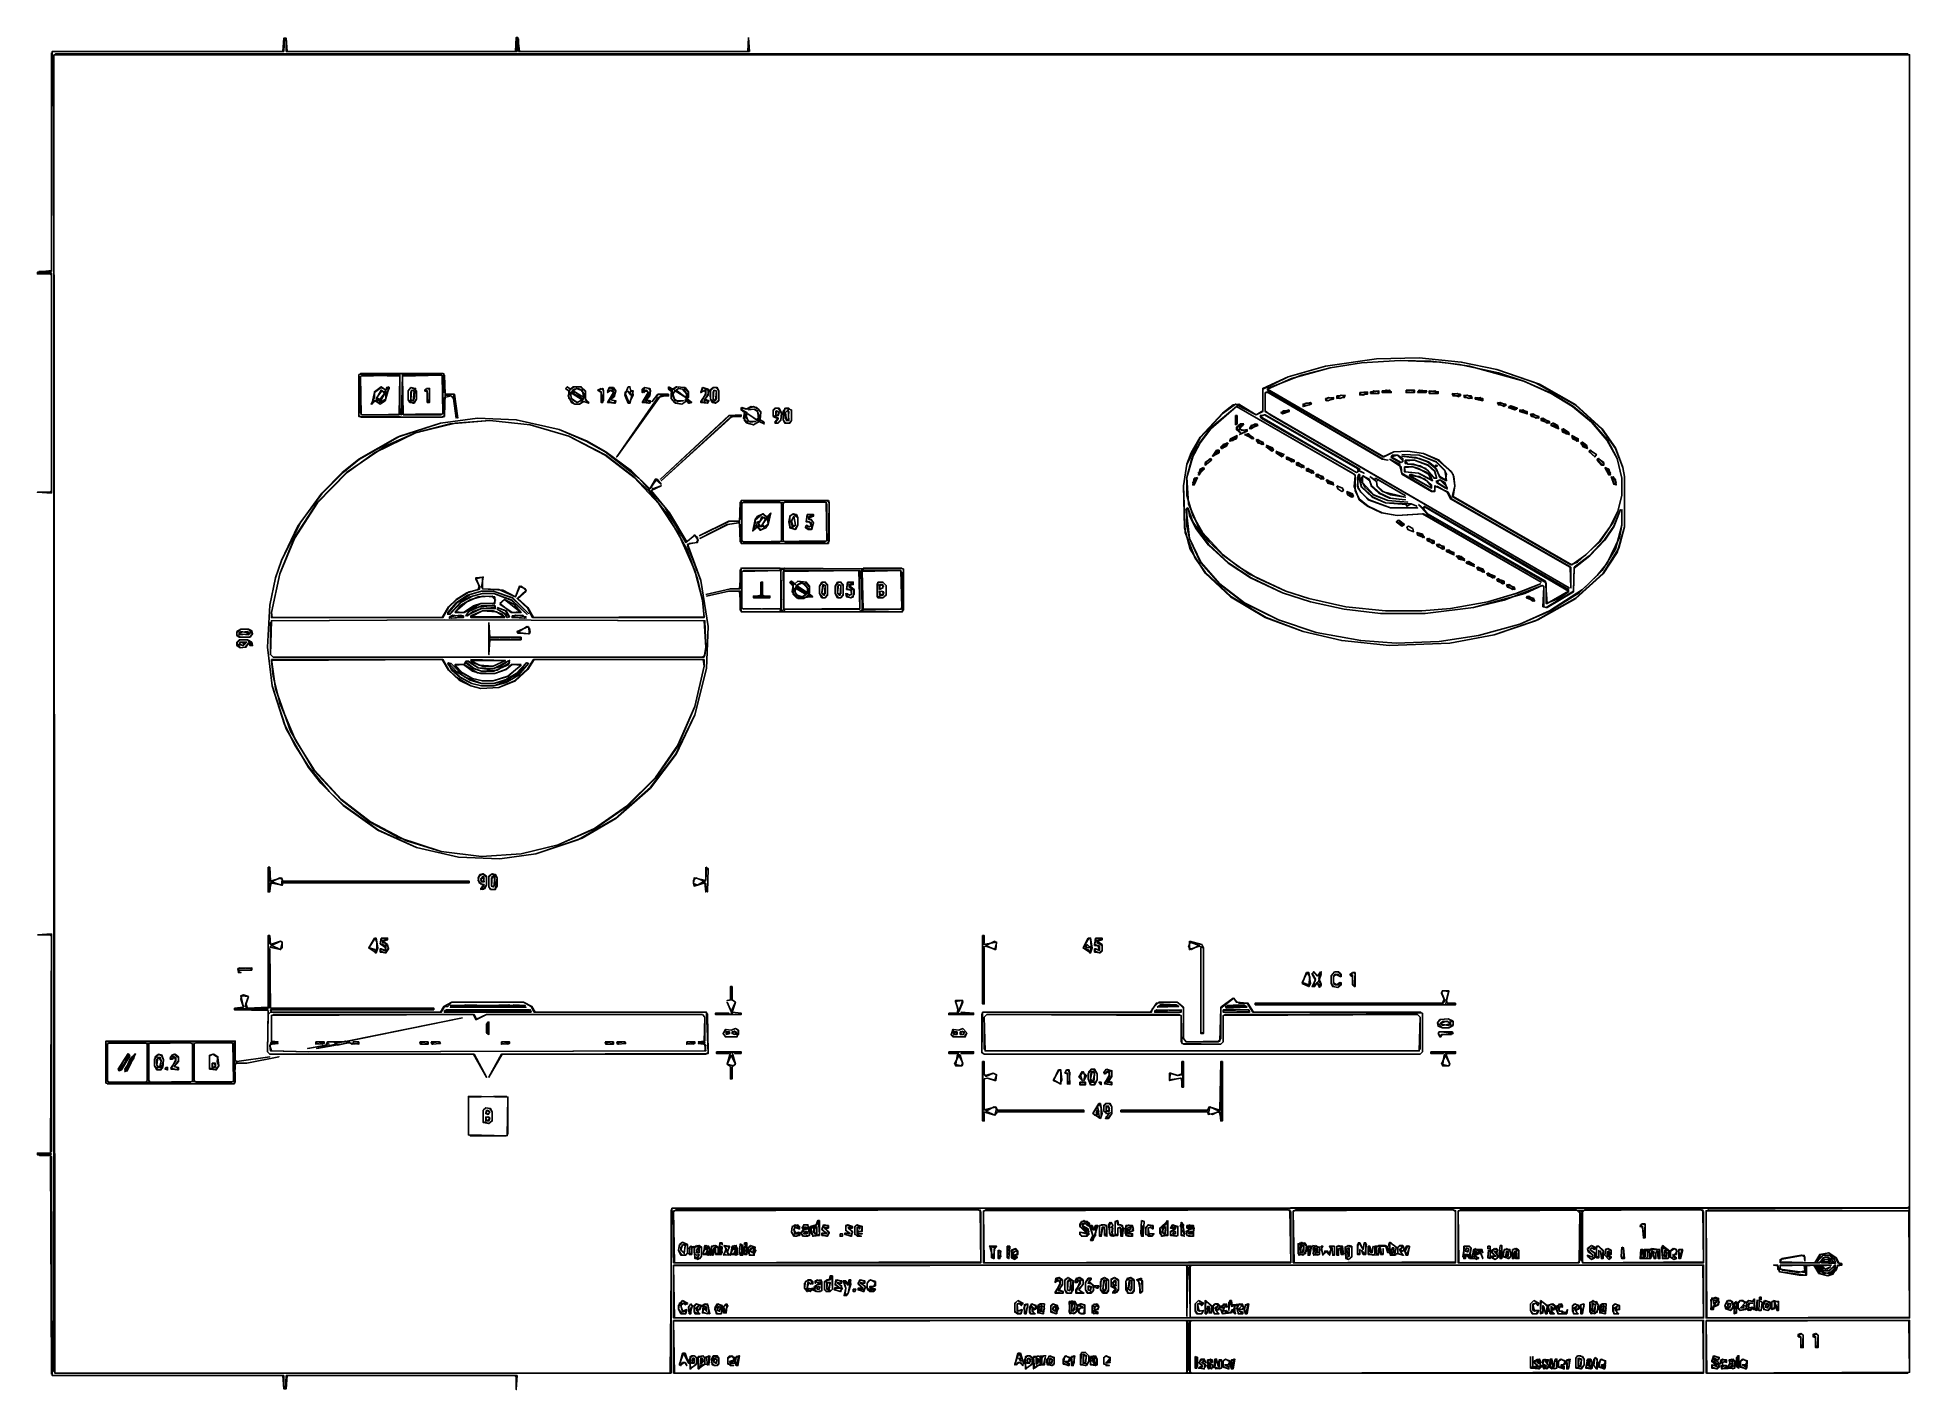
# Model space of a CAD drawing. Extents: x 57 to 2329, y 4 to 1645.
import ezdxf

# ---------------------------------------------------------------- set-up
doc = ezdxf.new("R2010")
doc.units = 0
doc.layers.add('CONTOURS', color=7, linetype='Continuous')

msp = doc.modelspace()

# ---------------------------------------------------------------- linework, layer by layer
at = {"layer": 'CONTOURS'}
for points in [[(920, 1645), (919, 1628), (642, 1628), (640, 1645), (638, 1645), (637, 1628), (360, 1628), (359, 1644), (356, 1644), (355, 1628), (75, 1628), (74, 1362), (57, 1360), (57, 1358), (72, 1358), (74, 1356), (74, 1095), (72, 1093), (57, 1093), (74, 1092), (74, 1359), (57, 1359), (59, 1361), (74, 1361), (74, 1626), (76, 1628), (356, 1628), (357, 1644), (359, 1643), (359, 1628), (639, 1628), (639, 1645), (641, 1643), (641, 1628), (921, 1628)], [(77, 1623), (79, 1625), (2327, 1625), (2329, 1623), (2329, 226), (2326, 224), (827, 224), (825, 24), (79, 24), (77, 26)], [(77, 1624), (78, 24), (826, 24), (826, 222), (828, 224), (2327, 225), (2329, 223), (2327, 221), (2082, 221), (2082, 91), (2329, 91), (2329, 1624)], [(1452, 1127), (1468, 1159), (1496, 1189), (1511, 1200), (1536, 1187), (1544, 1191), (1544, 1218), (1575, 1233), (1620, 1246), (1682, 1255), (1734, 1256), (1785, 1251), (1828, 1242), (1875, 1226), (1923, 1199), (1956, 1169), (1972, 1146), (1981, 1123), (1983, 1112), (1983, 1051), (1976, 1025), (1957, 995), (1923, 964), (1875, 937), (1825, 920), (1771, 910), (1698, 907), (1640, 913), (1593, 924), (1548, 941), (1506, 966), (1474, 996), (1462, 1013), (1450, 1044), (1448, 1101)], [(1452, 1127), (1448, 1101), (1449, 1050), (1456, 1024), (1474, 995), (1505, 966), (1547, 941), (1593, 924), (1640, 913), (1698, 907), (1771, 910), (1825, 920), (1878, 938), (1924, 964), (1957, 994), (1974, 1020), (1983, 1051), (1983, 1112), (1981, 1123), (1972, 1147), (1956, 1170), (1924, 1199), (1880, 1224), (1828, 1242), (1785, 1251), (1734, 1256), (1682, 1255), (1620, 1246), (1575, 1233), (1544, 1219), (1544, 1192), (1536, 1187), (1515, 1200), (1508, 1199), (1495, 1189), (1468, 1160), (1457, 1141)], [(1550, 1218), (1579, 1231), (1626, 1244), (1664, 1250), (1711, 1253), (1748, 1252), (1783, 1248), (1830, 1238), (1861, 1228), (1894, 1213), (1920, 1197), (1943, 1178), (1962, 1156), (1974, 1134), (1980, 1110), (1980, 1089), (1975, 1070), (1966, 1052), (1953, 1034), (1936, 1017), (1919, 1005), (1775, 1088), (1777, 1101), (1775, 1115), (1758, 1132), (1739, 1140), (1720, 1143), (1703, 1142), (1691, 1136)], [(1550, 1219), (1550, 1217), (1690, 1136), (1703, 1142), (1720, 1143), (1739, 1140), (1757, 1132), (1773, 1118), (1776, 1112), (1777, 1101), (1774, 1088), (1918, 1005), (1926, 1008), (1953, 1033), (1969, 1056), (1975, 1070), (1980, 1089), (1980, 1110), (1974, 1134), (1962, 1157), (1944, 1178), (1921, 1197), (1895, 1213), (1861, 1228), (1795, 1246), (1760, 1251), (1711, 1253), (1664, 1250), (1626, 1244), (1591, 1235)], [(447, 1235), (449, 1237), (549, 1237), (551, 1235), (552, 1212), (551, 1186), (548, 1184), (450, 1184), (447, 1186)], [(447, 1236), (447, 1185), (548, 1184), (551, 1185), (551, 1208), (559, 1210), (562, 1207), (565, 1183), (562, 1207), (559, 1210), (552, 1211), (562, 1212), (567, 1183), (563, 1212), (553, 1212), (551, 1214), (550, 1237)], [(451, 1235), (497, 1234), (496, 1187), (451, 1187), (449, 1189), (449, 1233)], [(449, 1234), (450, 1187), (549, 1188), (548, 1235), (500, 1235), (499, 1187), (497, 1188), (497, 1235)], [(500, 1234), (547, 1235), (549, 1233), (549, 1189), (547, 1187), (501, 1187)], [(484, 1221), (481, 1220), (478, 1214), (474, 1217), (468, 1206), (472, 1204), (466, 1204), (463, 1200), (466, 1214), (474, 1220), (478, 1218), (474, 1221), (466, 1215), (466, 1208), (462, 1200), (467, 1204), (473, 1200), (479, 1204)], [(475, 1216), (478, 1213), (472, 1205), (469, 1208)], [(480, 1215), (480, 1206), (472, 1202)], [(483, 1221), (484, 1219), (481, 1214), (479, 1216)], [(511, 1220), (517, 1216), (517, 1206), (513, 1201), (507, 1205), (507, 1216)], [(510, 1220), (507, 1216), (507, 1205), (509, 1202), (514, 1201), (517, 1206), (516, 1219)], [(512, 1217), (514, 1215), (514, 1206), (512, 1204), (510, 1206), (510, 1215)], [(511, 1217), (510, 1205), (513, 1204), (514, 1216)], [(530, 1219), (533, 1218), (532, 1202), (530, 1203), (530, 1216), (527, 1217)], [(529, 1219), (527, 1216), (530, 1215), (530, 1202), (533, 1202), (533, 1219)], [(700, 1221), (704, 1218), (702, 1216), (698, 1219)], [(698, 1219), (703, 1215), (701, 1210), (705, 1202), (709, 1200), (715, 1200), (720, 1203), (726, 1201), (722, 1206), (722, 1216), (717, 1221), (707, 1221), (704, 1218), (700, 1221)], [(702, 1216), (708, 1221), (716, 1221), (722, 1215), (722, 1205), (726, 1202), (719, 1203), (715, 1200), (709, 1200), (702, 1207)], [(713, 1219), (708, 1218), (704, 1213), (705, 1206), (712, 1202), (719, 1205), (720, 1208), (718, 1217)], [(704, 1212), (706, 1213), (718, 1205), (712, 1202), (705, 1207)], [(705, 1214), (710, 1214), (719, 1206)], [(707, 1216), (711, 1219), (717, 1217), (720, 1213), (720, 1208)], [(741, 1219), (744, 1216), (744, 1204), (742, 1202), (741, 1215), (737, 1217)], [(737, 1217), (741, 1214), (741, 1202), (743, 1202), (744, 1216), (743, 1219)], [(752, 1220), (759, 1216), (753, 1205), (758, 1204), (757, 1201), (750, 1203), (756, 1214), (755, 1217), (749, 1216)], [(751, 1220), (749, 1214), (753, 1217), (756, 1214), (749, 1202), (758, 1201), (759, 1204), (753, 1205), (757, 1209), (759, 1216), (756, 1220)], [(823, 1212), (810, 1212), (803, 1203), (811, 1212), (822, 1211), (810, 1208), (760, 1136), (813, 1210), (823, 1210)], [(774, 1221), (770, 1211), (774, 1201), (776, 1201), (780, 1216), (777, 1216), (776, 1221)], [(779, 1216), (780, 1211), (775, 1201), (770, 1214), (773, 1216), (777, 1211), (776, 1215)], [(794, 1220), (791, 1218), (791, 1214), (794, 1220), (799, 1219), (801, 1216), (795, 1204), (801, 1203), (799, 1201), (792, 1203), (798, 1214), (795, 1217), (793, 1214), (796, 1217), (798, 1214), (791, 1202), (800, 1201), (801, 1204), (796, 1205), (800, 1210), (801, 1216), (800, 1219)], [(823, 1221), (823, 1218), (827, 1215), (826, 1207), (831, 1201), (839, 1200), (845, 1204), (847, 1201), (851, 1202), (846, 1206), (847, 1215), (843, 1220), (832, 1221), (828, 1218)], [(823, 1220), (828, 1217), (825, 1217)], [(826, 1214), (829, 1214), (828, 1210), (831, 1204), (841, 1204), (834, 1203), (830, 1206), (828, 1212), (831, 1216), (844, 1208), (845, 1204), (843, 1205), (844, 1203), (839, 1200), (830, 1202), (826, 1207)], [(829, 1218), (831, 1216), (829, 1214), (827, 1216)], [(829, 1218), (833, 1221), (842, 1220), (847, 1214), (847, 1208), (844, 1208), (845, 1212), (841, 1218), (835, 1219), (831, 1216)], [(832, 1217), (835, 1219), (840, 1218), (845, 1212), (844, 1208)], [(845, 1205), (851, 1202), (848, 1201)], [(865, 1220), (871, 1217), (871, 1212), (866, 1204), (871, 1204), (870, 1201), (862, 1203), (868, 1212), (868, 1217), (862, 1215)], [(864, 1220), (862, 1214), (867, 1217), (868, 1213), (862, 1202), (870, 1201), (872, 1204), (867, 1206), (871, 1211), (871, 1218)], [(877, 1220), (873, 1217), (874, 1206), (876, 1202), (880, 1201), (884, 1204), (884, 1216), (882, 1220)], [(878, 1220), (881, 1220), (884, 1216), (884, 1205), (880, 1201), (874, 1206), (874, 1216)], [(879, 1217), (881, 1215), (881, 1206), (879, 1204), (877, 1207), (877, 1215)], [(878, 1217), (877, 1206), (880, 1204), (881, 1216)], [(1547, 1214), (1547, 1191), (1916, 977), (1553, 1187), (1547, 1192), (1547, 1213), (1549, 1215), (1689, 1133), (1696, 1132), (1690, 1133), (1551, 1214)], [(1620, 1206), (1624, 1208), (1630, 1207), (1623, 1204)], [(1620, 1207), (1621, 1204), (1630, 1206), (1630, 1208)], [(1634, 1208), (1639, 1211), (1644, 1210), (1638, 1207)], [(1644, 1211), (1634, 1210), (1634, 1207), (1643, 1208)], [(1671, 1215), (1662, 1214), (1662, 1211), (1671, 1212)], [(1671, 1214), (1666, 1211), (1662, 1212), (1663, 1214)], [(1675, 1215), (1675, 1213), (1685, 1213), (1685, 1216)], [(1676, 1214), (1679, 1216), (1685, 1215), (1684, 1213)], [(1689, 1216), (1689, 1214), (1700, 1214), (1698, 1217)], [(1690, 1215), (1694, 1217), (1700, 1215)], [(1718, 1216), (1727, 1217), (1728, 1215), (1719, 1214)], [(1718, 1217), (1718, 1214), (1728, 1214), (1728, 1217)], [(1732, 1215), (1734, 1217), (1742, 1215)], [(1732, 1214), (1742, 1214), (1743, 1216), (1734, 1217)], [(1746, 1215), (1753, 1216), (1756, 1214), (1747, 1213)], [(1746, 1216), (1746, 1213), (1757, 1213), (1757, 1215)], [(1774, 1212), (1780, 1213), (1784, 1211), (1782, 1209)], [(1774, 1213), (1775, 1210), (1784, 1210), (1784, 1212)], [(1788, 1210), (1792, 1211), (1798, 1208), (1794, 1207)], [(1788, 1211), (1789, 1208), (1798, 1207), (1797, 1210)], [(1802, 1207), (1808, 1208), (1811, 1205)], [(1802, 1208), (1802, 1206), (1811, 1204), (1811, 1207)], [(591, 1183), (638, 1181), (690, 1169), (723, 1155), (746, 1142), (787, 1110), (819, 1074), (844, 1032), (855, 1041), (859, 1035), (857, 1032), (846, 1030), (862, 986), (871, 930), (869, 879), (855, 823), (832, 776), (801, 735), (758, 697), (713, 671), (662, 654), (618, 648), (568, 650), (517, 662), (471, 683), (429, 713), (411, 730), (386, 760), (370, 785), (357, 811), (342, 858), (336, 905), (339, 956), (346, 989), (353, 1010), (376, 1056), (402, 1091), (428, 1117), (448, 1133), (497, 1161), (546, 1177)], [(591, 1183), (546, 1177), (494, 1160), (447, 1133), (427, 1117), (402, 1092), (373, 1052), (353, 1010), (346, 989), (339, 956), (336, 905), (342, 858), (359, 806), (386, 759), (401, 740), (428, 713), (470, 683), (517, 662), (568, 650), (618, 648), (662, 654), (718, 673), (759, 697), (801, 734), (832, 775), (855, 823), (869, 879), (871, 930), (862, 986), (846, 1028), (848, 1031), (858, 1032), (858, 1038), (854, 1041), (845, 1033), (824, 1068), (802, 1095), (814, 1101), (804, 1097), (802, 1099), (808, 1108), (814, 1103), (809, 1109), (807, 1109), (800, 1097), (778, 1119), (747, 1142), (724, 1155), (690, 1169), (638, 1181)], [(911, 1187), (896, 1186), (813, 1109), (897, 1186), (911, 1186), (898, 1184), (814, 1107), (900, 1185), (911, 1185)], [(911, 1196), (911, 1193), (915, 1190), (915, 1180), (918, 1177), (926, 1175), (933, 1179), (939, 1176), (933, 1179), (934, 1181), (939, 1178), (934, 1181), (935, 1191), (930, 1196), (923, 1197), (917, 1194)], [(912, 1196), (918, 1194), (926, 1197), (932, 1194), (935, 1190), (934, 1182), (932, 1183), (931, 1192), (927, 1194), (920, 1193), (927, 1194), (931, 1191), (933, 1185), (930, 1181), (919, 1188), (931, 1180), (932, 1183), (933, 1179), (926, 1175), (919, 1177), (914, 1183), (915, 1190), (920, 1179), (929, 1179), (922, 1178), (917, 1183), (918, 1190), (912, 1193)], [(953, 1195), (956, 1195), (960, 1189), (959, 1181), (955, 1177), (952, 1178), (956, 1183), (950, 1186), (950, 1192)], [(952, 1195), (950, 1193), (950, 1185), (956, 1182), (952, 1177), (956, 1177), (959, 1180), (960, 1189), (957, 1195)], [(954, 1192), (957, 1190), (955, 1186), (953, 1187)], [(953, 1192), (953, 1186), (956, 1186), (957, 1190)], [(965, 1195), (969, 1195), (972, 1192), (972, 1180), (969, 1177), (965, 1177), (962, 1181), (962, 1191)], [(964, 1195), (962, 1181), (964, 1177), (970, 1177), (972, 1180), (972, 1193)], [(968, 1193), (965, 1190), (966, 1180), (969, 1180)], [(967, 1192), (969, 1191), (968, 1180), (965, 1182), (965, 1190)], [(1458, 1134), (1468, 1153), (1481, 1170), (1512, 1197), (1653, 1116), (1656, 1113), (1655, 1100), (1661, 1084), (1671, 1076), (1688, 1068), (1707, 1065), (1738, 1067), (1882, 984), (1739, 1067), (1707, 1065), (1689, 1068), (1672, 1076), (1661, 1085), (1656, 1095), (1656, 1114), (1512, 1197), (1481, 1171), (1468, 1154), (1460, 1139), (1452, 1111), (1454, 1079), (1467, 1049), (1479, 1033), (1495, 1017), (1527, 994), (1572, 973), (1600, 964), (1645, 954), (1693, 949), (1737, 949), (1772, 952), (1817, 960), (1854, 971), (1881, 982), (1851, 970), (1817, 960), (1772, 952), (1737, 949), (1693, 949), (1645, 954), (1600, 964), (1572, 973), (1537, 989), (1514, 1003), (1496, 1017), (1471, 1044), (1459, 1065), (1452, 1089), (1452, 1111)], [(1513, 1186), (1511, 1186), (1511, 1175), (1513, 1176)], [(1541, 1185), (1546, 1187), (1659, 1122), (1660, 1119), (1658, 1117)], [(1541, 1186), (1542, 1183), (1658, 1117), (1661, 1119), (1667, 1116), (1660, 1120), (1662, 1121), (1547, 1187)], [(1576, 1193), (1566, 1190), (1568, 1188), (1576, 1191)], [(1567, 1189), (1569, 1192), (1576, 1192)], [(1603, 1200), (1602, 1202), (1593, 1200), (1593, 1197)], [(1602, 1201), (1601, 1199), (1593, 1198), (1596, 1201)], [(1829, 1201), (1832, 1202), (1839, 1199), (1837, 1197)], [(1829, 1202), (1830, 1199), (1839, 1198), (1839, 1200)], [(1842, 1196), (1850, 1193), (1853, 1195), (1845, 1198)], [(1843, 1197), (1845, 1198), (1852, 1194), (1850, 1193)], [(1856, 1192), (1860, 1193), (1865, 1189)], [(1856, 1193), (1856, 1191), (1865, 1188), (1865, 1191)], [(1869, 1187), (1872, 1188), (1879, 1184), (1876, 1183)], [(1869, 1188), (1870, 1185), (1879, 1183), (1879, 1185)], [(1882, 1182), (1884, 1183), (1892, 1178), (1889, 1177)], [(1882, 1183), (1882, 1180), (1892, 1177), (1892, 1179)], [(341, 947), (351, 994), (369, 1037), (397, 1080), (433, 1117), (466, 1141), (516, 1165), (558, 1176), (606, 1180), (655, 1175), (702, 1161), (746, 1138), (781, 1111), (811, 1079), (835, 1043), (855, 998), (864, 962), (866, 942), (659, 941), (652, 953), (640, 964), (650, 973), (649, 976), (642, 979), (637, 966), (622, 974), (598, 976), (596, 978), (598, 990), (589, 989), (593, 979), (592, 975), (578, 971), (565, 963), (556, 954), (548, 941), (342, 941)], [(341, 947), (341, 941), (549, 941), (556, 953), (566, 963), (581, 972), (593, 975), (594, 978), (589, 988), (597, 990), (597, 976), (617, 975), (637, 966), (642, 978), (644, 979), (650, 974), (639, 964), (652, 952), (658, 941), (866, 941), (864, 962), (858, 988), (845, 1024), (820, 1068), (800, 1093), (782, 1111), (747, 1138), (702, 1161), (655, 1175), (606, 1180), (564, 1177), (516, 1165), (479, 1149), (432, 1117), (397, 1081), (369, 1038), (351, 994)], [(1513, 1162), (1505, 1158), (1504, 1155), (1512, 1158)], [(1513, 1161), (1508, 1156), (1504, 1156)], [(1521, 1176), (1517, 1176), (1512, 1172), (1512, 1169), (1517, 1165), (1512, 1171), (1519, 1176), (1520, 1174), (1516, 1172), (1516, 1169), (1525, 1168), (1516, 1163), (1525, 1167), (1525, 1169), (1519, 1168), (1516, 1170)], [(1522, 1163), (1533, 1158), (1527, 1164)], [(1524, 1163), (1526, 1164), (1533, 1159), (1531, 1158)], [(1537, 1175), (1530, 1170), (1528, 1171), (1535, 1176)], [(1537, 1176), (1530, 1174), (1528, 1170), (1538, 1174)], [(1894, 1175), (1896, 1177), (1903, 1171)], [(1894, 1176), (1894, 1174), (1903, 1170), (1902, 1174), (1897, 1177)], [(1907, 1169), (1908, 1166), (1916, 1163), (1915, 1166), (1909, 1170)], [(1907, 1169), (1916, 1164), (1912, 1164)], [(1919, 1162), (1920, 1158), (1927, 1155), (1927, 1158)], [(1919, 1161), (1927, 1156), (1925, 1155)], [(1491, 1144), (1488, 1144), (1483, 1137), (1491, 1141)], [(1490, 1144), (1491, 1142), (1484, 1137)], [(1502, 1153), (1496, 1151), (1493, 1148), (1494, 1146), (1500, 1149)], [(1501, 1153), (1495, 1146), (1494, 1148)], [(1536, 1156), (1538, 1157), (1545, 1152), (1543, 1151)], [(1536, 1157), (1538, 1153), (1545, 1151), (1544, 1154)], [(1548, 1150), (1557, 1145), (1555, 1144), (1548, 1148), (1555, 1143), (1557, 1144), (1556, 1147)], [(1560, 1143), (1569, 1137), (1560, 1141), (1567, 1136), (1570, 1139)], [(1573, 1136), (1573, 1133), (1582, 1130), (1582, 1132)], [(1700, 1136), (1707, 1138), (1714, 1131), (1712, 1129)], [(1701, 1138), (1700, 1135), (1711, 1129), (1714, 1130), (1714, 1134), (1708, 1138)], [(1713, 1139), (1734, 1138), (1754, 1130), (1765, 1119), (1767, 1115), (1766, 1108), (1759, 1112), (1753, 1124), (1756, 1125), (1754, 1126), (1753, 1124), (1745, 1130), (1734, 1134), (1713, 1137), (1730, 1135), (1744, 1130), (1755, 1121), (1759, 1111), (1767, 1107), (1765, 1120), (1755, 1130), (1734, 1138)], [(1930, 1153), (1933, 1148), (1938, 1146), (1937, 1150), (1932, 1154)], [(1930, 1152), (1932, 1153), (1938, 1147)], [(1940, 1143), (1942, 1144), (1949, 1138), (1947, 1136)], [(1941, 1144), (1940, 1142), (1947, 1136), (1949, 1139)], [(1472, 1123), (1467, 1114), (1466, 1117)], [(1472, 1123), (1468, 1121), (1466, 1114), (1473, 1121)], [(1480, 1134), (1481, 1132), (1475, 1126), (1474, 1128)], [(1481, 1134), (1474, 1129), (1474, 1126), (1482, 1132)], [(1573, 1135), (1582, 1131), (1579, 1130)], [(1585, 1128), (1587, 1129), (1594, 1124), (1591, 1123)], [(1585, 1129), (1585, 1126), (1594, 1123), (1594, 1125)], [(1597, 1121), (1599, 1122), (1606, 1117), (1603, 1116)], [(1597, 1122), (1597, 1119), (1606, 1116), (1605, 1119)], [(1609, 1114), (1611, 1115), (1618, 1110), (1615, 1109)], [(1609, 1115), (1609, 1112), (1618, 1109), (1617, 1112)], [(1660, 1114), (1662, 1114), (1661, 1110), (1664, 1099), (1677, 1087), (1693, 1080), (1718, 1078), (1719, 1076), (1724, 1079), (1731, 1076), (1724, 1079), (1693, 1080), (1678, 1087), (1664, 1100), (1661, 1115), (1659, 1111), (1660, 1097), (1672, 1084), (1699, 1074), (1732, 1074), (1699, 1074), (1673, 1084), (1663, 1093), (1659, 1100)], [(1698, 1133), (1712, 1124), (1713, 1115), (1749, 1094), (1753, 1094), (1753, 1099), (1756, 1100), (1768, 1093), (1772, 1085), (1917, 1002), (1918, 977), (1918, 1002), (1773, 1085), (1769, 1093), (1753, 1101), (1753, 1095), (1750, 1094), (1713, 1116), (1710, 1127)], [(1716, 1123), (1726, 1124), (1733, 1122), (1745, 1115), (1749, 1108), (1733, 1116), (1717, 1118)], [(1716, 1124), (1716, 1118), (1733, 1116), (1750, 1107), (1747, 1114), (1742, 1118), (1726, 1124)], [(1717, 1131), (1728, 1132), (1744, 1126), (1753, 1118), (1755, 1111), (1753, 1110), (1742, 1122), (1727, 1127), (1720, 1127)], [(1717, 1132), (1717, 1128), (1735, 1125), (1744, 1120), (1752, 1110), (1755, 1110), (1753, 1119), (1745, 1126), (1728, 1132)], [(1723, 1115), (1722, 1113), (1749, 1098), (1749, 1102), (1741, 1109)], [(1950, 1133), (1952, 1134), (1958, 1127), (1956, 1126)], [(1951, 1134), (1950, 1132), (1955, 1126), (1958, 1126), (1958, 1129)], [(1959, 1123), (1964, 1114), (1966, 1114), (1964, 1121)], [(1960, 1123), (1966, 1117), (1965, 1114)], [(1464, 1111), (1460, 1102), (1459, 1105)], [(1465, 1111), (1461, 1110), (1459, 1102), (1461, 1102)], [(1621, 1107), (1623, 1108), (1630, 1102)], [(1621, 1108), (1623, 1104), (1630, 1102), (1629, 1105)], [(1634, 1101), (1635, 1097), (1640, 1094), (1642, 1095), (1641, 1098)], [(1646, 1094), (1647, 1090), (1652, 1087), (1654, 1088), (1653, 1091)], [(1646, 1093), (1649, 1093), (1654, 1088)], [(1665, 1113), (1665, 1105), (1668, 1099), (1678, 1090), (1696, 1083), (1720, 1081), (1696, 1083), (1679, 1090), (1665, 1105), (1664, 1110), (1666, 1113), (1674, 1107), (1676, 1100), (1685, 1092), (1698, 1086), (1717, 1084), (1699, 1086), (1686, 1092), (1676, 1101), (1673, 1109)], [(1674, 1112), (1682, 1106), (1683, 1100), (1689, 1094), (1717, 1087), (1699, 1090), (1690, 1094), (1683, 1101), (1682, 1106), (1684, 1108), (1717, 1089), (1681, 1110), (1680, 1108)], [(1723, 1113), (1734, 1112), (1743, 1107), (1749, 1100), (1747, 1099)], [(1754, 1106), (1768, 1097), (1765, 1105), (1759, 1108)], [(1755, 1105), (1759, 1108), (1768, 1099), (1766, 1098)], [(1967, 1112), (1970, 1103), (1973, 1102), (1972, 1108), (1969, 1112), (1973, 1105), (1971, 1103)], [(860, 1040), (897, 1058), (908, 1058), (908, 1056), (894, 1054), (861, 1037), (895, 1054), (908, 1056), (910, 1054), (911, 1031), (1017, 1031), (1018, 1080), (1017, 1083), (911, 1083), (910, 1060), (908, 1058), (896, 1058)], [(910, 1081), (912, 1083), (1016, 1083), (1018, 1080), (1018, 1034), (1016, 1031), (912, 1031), (910, 1033), (909, 1056)], [(914, 1081), (958, 1081), (960, 1079), (960, 1035), (958, 1033), (914, 1033), (912, 1035), (912, 1079)], [(912, 1080), (912, 1034), (914, 1033), (1015, 1034), (1014, 1081)], [(947, 1068), (942, 1063), (938, 1067), (931, 1064), (928, 1060), (925, 1046), (931, 1051), (934, 1047), (941, 1050), (944, 1054)], [(962, 1079), (964, 1081), (1013, 1081), (1015, 1079), (1015, 1035), (1013, 1033), (964, 1033), (962, 1035)], [(1451, 1073), (1455, 1037), (1469, 1007), (1491, 982), (1521, 959), (1563, 938), (1609, 923), (1663, 913), (1706, 910), (1758, 912), (1806, 919), (1856, 933), (1893, 949), (1928, 971), (1956, 998), (1972, 1024), (1980, 1053), (1980, 1072), (1980, 1053), (1977, 1038), (1962, 1007), (1950, 992), (1932, 975), (1892, 949), (1856, 933), (1806, 919), (1758, 912), (1706, 910), (1663, 913), (1609, 923), (1563, 938), (1522, 959), (1492, 982), (1469, 1008), (1455, 1037), (1452, 1052), (1452, 1072), (1454, 1072), (1455, 1065), (1463, 1049), (1478, 1029), (1502, 1007), (1529, 989), (1568, 971), (1602, 960), (1643, 951), (1687, 946), (1741, 946), (1800, 953), (1862, 970), (1883, 980), (1885, 978), (1884, 954), (1889, 953), (1921, 972), (1922, 1001), (1941, 1016), (1959, 1035), (1970, 1051), (1978, 1072), (1970, 1052), (1959, 1036), (1940, 1016), (1922, 1002), (1921, 973), (1888, 953), (1885, 954), (1885, 979), (1883, 980), (1837, 962), (1800, 953), (1741, 946), (1687, 946), (1643, 951), (1602, 960), (1568, 971), (1530, 989), (1503, 1007), (1478, 1030), (1459, 1057), (1453, 1074)], [(1733, 1078), (1743, 1067), (1888, 983), (1888, 958), (1903, 964), (1915, 972), (1915, 975), (1740, 1076), (1739, 1073)], [(1739, 1073), (1741, 1075), (1915, 973), (1889, 958), (1887, 985), (1744, 1067)], [(928, 1053), (930, 1051), (926, 1047)], [(937, 1067), (942, 1063), (940, 1061), (936, 1063), (934, 1058), (931, 1057), (932, 1053), (930, 1051), (928, 1059)], [(942, 1063), (944, 1055), (935, 1047), (931, 1052), (939, 1052), (937, 1054)], [(938, 1063), (941, 1060), (935, 1051), (932, 1055)], [(946, 1067), (944, 1061), (942, 1063)], [(974, 1067), (980, 1062), (980, 1053), (976, 1048), (970, 1051), (969, 1057), (970, 1063)], [(974, 1067), (970, 1064), (970, 1050), (977, 1048), (980, 1053), (980, 1062), (978, 1066)], [(975, 1064), (977, 1053), (974, 1051), (972, 1058)], [(975, 1064), (972, 1058), (973, 1051), (977, 1053)], [(992, 1066), (998, 1065), (993, 1063), (993, 1060), (996, 1060), (999, 1056), (996, 1048), (992, 1048), (989, 1051), (991, 1053), (992, 1051), (996, 1052), (996, 1056), (990, 1058)], [(991, 1066), (990, 1057), (994, 1057), (996, 1053), (994, 1051), (990, 1053), (989, 1050), (997, 1048), (999, 1056), (993, 1062), (999, 1064), (999, 1066)], [(1706, 1057), (1708, 1059), (1715, 1053)], [(1706, 1057), (1713, 1052), (1716, 1054), (1709, 1059)], [(1719, 1051), (1720, 1048), (1727, 1045), (1726, 1049), (1721, 1052)], [(1731, 1044), (1740, 1039), (1738, 1038)], [(1731, 1044), (1732, 1041), (1740, 1038), (1738, 1042)], [(1743, 1036), (1746, 1037), (1752, 1032), (1750, 1031)], [(1743, 1037), (1744, 1034), (1752, 1031), (1752, 1034)], [(1755, 1029), (1758, 1030), (1764, 1025), (1762, 1024)], [(1755, 1030), (1756, 1027), (1764, 1024), (1764, 1027)], [(1767, 1022), (1770, 1023), (1776, 1018)], [(1767, 1023), (1767, 1021), (1776, 1017), (1776, 1020)], [(868, 969), (898, 976), (910, 976), (910, 999), (912, 1001), (958, 1001), (959, 998), (912, 997), (912, 952), (959, 951), (958, 948), (912, 948), (910, 950), (910, 973), (896, 973), (869, 967), (896, 973), (909, 973), (911, 948), (1107, 948), (1108, 1000), (911, 1001), (909, 976), (898, 976)], [(961, 1000), (963, 998), (963, 951), (961, 949), (959, 951), (959, 998)], [(962, 999), (964, 1001), (1057, 1000), (1058, 950), (1054, 948), (964, 948), (963, 951), (1055, 951), (1055, 998)], [(1059, 1001), (1106, 1001), (1108, 999), (1108, 950), (1106, 948), (1058, 949), (1059, 951), (1105, 951), (1106, 953), (1105, 998), (1059, 998)], [(1779, 1016), (1782, 1012), (1789, 1010), (1779, 1015), (1782, 1016), (1789, 1012), (1785, 1015)], [(1792, 1009), (1791, 1007), (1801, 1003), (1792, 1008), (1794, 1009), (1801, 1005)], [(1804, 1001), (1806, 1002), (1813, 997), (1811, 996)], [(1804, 1002), (1805, 999), (1813, 996), (1811, 1000)], [(912, 996), (914, 998), (959, 998), (960, 952), (914, 951), (912, 953)], [(935, 984), (935, 969), (933, 967), (926, 967), (926, 965), (946, 965), (946, 967), (939, 967), (937, 969), (937, 984)], [(962, 997), (1054, 998), (1055, 952), (963, 951)], [(970, 984), (974, 979), (974, 969), (978, 965), (998, 966), (993, 970), (994, 979), (990, 984), (980, 985), (976, 982), (972, 985)], [(970, 983), (972, 984), (975, 981)], [(974, 980), (976, 982), (978, 980), (976, 972), (980, 967), (985, 966), (991, 970), (994, 969), (987, 964), (980, 964), (973, 972)], [(976, 982), (980, 985), (989, 984), (994, 978), (994, 971), (991, 971), (992, 976), (988, 982), (983, 983), (978, 980)], [(976, 977), (990, 969), (985, 966), (979, 968), (976, 972)], [(977, 979), (991, 970), (988, 970)], [(978, 980), (985, 983), (991, 978), (992, 973), (990, 972)], [(1010, 984), (1013, 984), (1016, 980), (1016, 969), (1013, 965), (1010, 965), (1006, 970), (1006, 979)], [(1009, 984), (1006, 979), (1006, 970), (1009, 965), (1013, 965), (1016, 968), (1016, 981), (1013, 984)], [(1011, 981), (1013, 979), (1013, 970), (1011, 968), (1009, 971)], [(1010, 981), (1009, 971), (1012, 968), (1013, 980)], [(1029, 984), (1032, 984), (1035, 980), (1035, 969), (1032, 965), (1029, 965), (1025, 970), (1025, 979)], [(1028, 984), (1025, 979), (1025, 970), (1028, 965), (1032, 965), (1035, 968), (1035, 981), (1032, 984)], [(1030, 981), (1032, 979), (1032, 970), (1030, 968), (1028, 971), (1028, 979)], [(1029, 981), (1028, 971), (1031, 968), (1032, 980)], [(1040, 984), (1039, 975), (1044, 974), (1045, 970), (1043, 968), (1038, 970), (1039, 966), (1044, 965), (1047, 966), (1048, 975), (1042, 980), (1047, 981), (1047, 984)], [(1041, 984), (1047, 983), (1042, 981), (1042, 978), (1048, 974), (1048, 969), (1044, 965), (1039, 967), (1040, 970), (1042, 968), (1045, 969), (1045, 974), (1039, 976)], [(1058, 997), (1104, 998), (1106, 996), (1106, 953), (1104, 951), (1059, 951)], [(1078, 984), (1083, 984), (1087, 980), (1087, 969), (1083, 965), (1076, 967), (1076, 982)], [(1077, 984), (1076, 967), (1077, 965), (1083, 965), (1087, 968), (1087, 980), (1083, 984)], [(1079, 978), (1080, 981), (1084, 979), (1081, 976)], [(1083, 981), (1079, 981), (1079, 975), (1083, 977)], [(1816, 994), (1818, 995), (1825, 990), (1823, 989)], [(1816, 995), (1817, 992), (1825, 989), (1826, 991)], [(1828, 987), (1830, 988), (1837, 983), (1835, 982)], [(1828, 988), (1829, 985), (1837, 982), (1837, 985)], [(1840, 980), (1843, 981), (1850, 976), (1847, 975)], [(1840, 981), (1841, 978), (1850, 975), (1849, 978)], [(555, 947), (555, 945), (558, 945), (572, 960), (585, 967), (597, 970), (611, 970), (632, 962), (651, 945), (633, 962), (611, 970), (597, 970), (582, 966), (571, 960), (557, 945), (555, 946), (566, 959), (582, 969), (596, 973), (610, 973), (633, 965), (653, 946), (634, 965), (610, 973), (596, 973), (579, 968), (565, 959)], [(613, 962), (611, 958), (595, 958), (586, 955), (574, 947), (564, 948), (578, 960), (592, 966), (609, 967)], [(612, 966), (598, 967), (583, 963), (571, 956), (564, 947), (575, 947), (595, 958), (612, 958)], [(612, 956), (589, 953), (581, 949), (577, 943), (596, 952), (613, 952)], [(613, 953), (596, 952), (585, 948), (579, 943), (577, 944), (582, 949), (596, 955), (611, 955)], [(618, 957), (624, 963), (643, 948), (633, 947)], [(618, 958), (632, 947), (644, 947), (635, 957), (624, 963)], [(926, 966), (935, 968), (945, 966)], [(992, 967), (994, 969), (998, 966)], [(1079, 972), (1082, 973), (1084, 970), (1080, 968)], [(1079, 973), (1079, 968), (1083, 968), (1084, 972)], [(1865, 967), (1864, 965), (1874, 961), (1873, 964)], [(1865, 966), (1867, 967), (1874, 962), (1872, 961)], [(340, 935), (342, 937), (551, 938), (866, 937), (868, 905), (867, 895), (864, 893), (343, 893), (340, 896)], [(340, 896), (343, 893), (866, 893), (868, 905), (867, 937), (551, 938), (341, 937)], [(557, 942), (561, 944), (574, 942), (560, 940)], [(557, 942), (557, 940), (574, 941), (574, 943), (570, 944)], [(583, 942), (597, 949), (614, 948), (624, 942)], [(583, 943), (583, 941), (624, 941), (621, 945), (610, 949), (597, 949)], [(605, 935), (605, 896), (606, 914), (644, 914), (644, 917), (606, 917)], [(615, 953), (625, 949), (629, 943), (615, 951), (624, 946), (627, 941), (630, 942), (626, 949)], [(633, 942), (637, 944), (650, 942), (648, 940)], [(633, 943), (633, 941), (650, 940), (646, 944)], [(299, 923), (304, 927), (313, 927), (318, 921), (314, 917), (303, 917), (299, 920)], [(299, 924), (299, 919), (302, 917), (315, 917), (318, 921), (317, 925), (313, 927), (304, 927)], [(299, 910), (303, 914), (312, 914), (317, 908), (313, 910), (309, 905), (303, 904)], [(299, 911), (299, 907), (303, 904), (310, 905), (313, 910), (315, 907), (318, 907), (317, 911), (312, 914), (302, 914)], [(302, 921), (304, 924), (315, 922), (313, 920)], [(302, 923), (302, 920), (315, 921), (312, 924)], [(302, 909), (304, 911), (309, 909), (306, 907)], [(302, 908), (307, 907), (311, 911), (303, 911)], [(605, 916), (643, 917), (644, 915), (606, 914)], [(653, 930), (639, 924), (640, 922), (654, 921)], [(655, 923), (653, 921), (640, 923), (651, 930), (654, 928)], [(341, 889), (548, 890), (556, 877), (569, 865), (583, 858), (595, 855), (617, 856), (637, 864), (652, 878), (660, 890), (865, 890), (866, 882), (855, 833), (834, 786), (807, 747), (772, 712), (733, 685), (689, 665), (644, 654), (596, 651), (547, 657), (505, 670), (461, 693), (426, 720), (393, 756), (370, 792), (351, 837), (343, 870)], [(341, 890), (346, 855), (364, 803), (393, 755), (425, 720), (460, 693), (495, 674), (547, 657), (596, 651), (644, 654), (689, 665), (734, 685), (773, 712), (807, 746), (834, 785), (855, 833), (866, 882), (866, 890), (659, 890), (652, 879), (636, 864), (617, 856), (595, 855), (583, 858), (566, 868), (556, 878), (549, 890)], [(644, 884), (632, 884), (625, 878), (612, 873), (591, 874), (575, 884), (577, 886), (586, 879), (596, 876), (611, 876), (629, 884), (630, 889), (611, 879), (592, 880), (580, 888), (577, 888), (575, 884), (564, 884), (564, 882), (572, 874), (585, 867), (597, 864), (610, 864), (629, 870)], [(577, 887), (579, 888), (592, 880), (605, 878), (618, 881), (628, 888), (630, 886), (615, 877), (596, 876), (587, 879)], [(583, 890), (584, 887), (597, 882), (610, 882), (625, 889)], [(583, 889), (625, 889), (610, 882), (593, 883)], [(555, 884), (556, 886), (566, 875), (582, 865), (596, 861), (611, 861), (630, 867), (639, 873), (651, 886), (653, 885), (633, 866), (611, 858), (596, 858), (584, 861), (571, 868)], [(555, 886), (560, 877), (570, 868), (584, 861), (596, 858), (611, 858), (626, 862), (641, 871), (653, 885), (650, 886), (638, 873), (623, 864), (611, 861), (596, 861), (575, 869), (559, 885)], [(564, 883), (574, 884), (585, 876), (595, 873), (612, 873), (626, 878), (633, 884), (644, 883), (628, 870), (610, 864), (597, 864), (585, 867), (573, 874)], [(337, 638), (337, 608), (339, 608), (340, 619), (354, 616), (355, 619), (581, 619), (581, 621), (355, 621), (353, 625), (340, 621), (339, 638)], [(338, 638), (339, 622), (341, 620), (338, 608)], [(868, 638), (868, 622), (854, 625), (853, 618), (854, 615), (867, 619), (868, 608), (868, 618), (866, 620), (868, 622), (869, 638), (871, 636), (870, 608), (871, 636)], [(354, 623), (353, 616), (341, 620), (351, 625)], [(597, 630), (602, 626), (602, 616), (598, 611), (595, 612), (599, 617), (596, 617), (592, 622), (593, 627)], [(598, 630), (594, 629), (592, 625), (593, 619), (599, 616), (595, 611), (600, 612), (602, 616), (602, 627)], [(598, 627), (595, 624), (596, 620), (599, 620)], [(597, 626), (599, 625), (598, 620), (595, 622)], [(609, 630), (615, 625), (615, 615), (612, 611), (608, 611), (605, 614), (605, 626)], [(609, 630), (605, 627), (605, 614), (607, 611), (613, 611), (615, 625), (613, 629)], [(610, 627), (612, 624), (612, 616), (610, 614), (608, 616), (608, 625)], [(609, 627), (608, 615), (611, 614), (612, 625)], [(853, 618), (853, 622), (856, 625), (866, 621), (858, 616)], [(57, 556), (72, 556), (74, 554), (74, 293), (72, 291), (57, 291), (57, 289), (72, 289), (74, 287), (75, 21), (355, 21), (356, 5), (359, 5), (360, 21), (636, 21), (638, 19), (638, 4), (639, 21), (359, 21), (358, 5), (356, 6), (356, 21), (76, 21), (74, 23), (73, 289), (74, 557)], [(296, 467), (296, 465), (337, 464), (336, 414), (339, 411), (586, 411), (602, 383), (587, 411), (339, 411), (336, 414), (337, 459), (340, 462), (547, 462), (551, 469), (555, 469), (560, 474), (647, 474), (656, 469), (660, 462), (868, 462), (870, 460), (871, 413), (868, 411), (620, 411), (605, 383), (621, 411), (871, 412), (869, 462), (661, 462), (657, 469), (647, 474), (560, 474), (550, 469), (546, 462), (341, 462), (340, 465), (538, 465), (538, 467), (340, 467), (339, 539), (338, 467), (337, 554), (339, 554), (339, 545), (341, 543), (339, 541), (352, 538), (354, 540), (354, 547), (352, 548), (340, 544), (339, 555), (337, 555), (337, 468), (312, 467), (310, 472), (313, 481), (307, 483), (304, 482), (307, 468)], [(354, 546), (352, 538), (341, 543), (352, 548)], [(467, 552), (469, 547), (469, 537), (467, 534), (467, 538), (459, 540)], [(466, 552), (459, 540), (468, 534), (470, 540), (468, 552)], [(475, 552), (482, 551), (476, 549), (476, 546), (479, 546), (483, 540), (479, 534), (473, 536), (474, 539), (479, 537), (480, 540), (479, 543), (473, 545)], [(474, 552), (473, 545), (480, 540), (478, 537), (473, 539), (473, 535), (480, 534), (483, 539), (482, 544), (476, 548), (482, 550), (482, 552)], [(1204, 555), (1204, 472), (1206, 472), (1206, 540), (1205, 472), (1204, 541), (1208, 542), (1220, 538), (1221, 547), (1205, 544), (1204, 554), (1206, 554), (1206, 546), (1206, 555)], [(1221, 546), (1219, 538), (1208, 543), (1219, 548)], [(1333, 552), (1335, 551), (1336, 542), (1334, 541), (1331, 544), (1329, 541), (1336, 540), (1334, 534), (1332, 538), (1326, 540)], [(1332, 552), (1326, 540), (1335, 534), (1337, 540), (1335, 552)], [(1342, 552), (1348, 551), (1343, 549), (1343, 546), (1349, 543), (1349, 537), (1346, 534), (1340, 536), (1341, 539), (1346, 537), (1346, 542), (1340, 544)], [(1341, 552), (1340, 543), (1344, 543), (1346, 538), (1340, 539), (1340, 535), (1347, 534), (1349, 536), (1349, 544), (1343, 548), (1349, 550), (1349, 552)], [(1454, 541), (1456, 547), (1467, 543), (1457, 538)], [(1455, 548), (1455, 538), (1467, 542), (1472, 540), (1472, 437), (1469, 437), (1469, 540), (1469, 436), (1472, 436), (1472, 540), (1470, 544)], [(300, 513), (302, 516), (317, 515), (316, 513)], [(300, 515), (301, 510), (304, 510), (301, 511), (302, 513), (317, 513), (317, 516)], [(1598, 510), (1601, 505), (1600, 495), (1592, 498)], [(1597, 510), (1592, 497), (1600, 493), (1602, 497), (1600, 510)], [(1614, 511), (1615, 508), (1612, 500), (1605, 493), (1608, 502), (1604, 509), (1606, 511), (1611, 506)], [(1606, 511), (1604, 508), (1608, 501), (1604, 493), (1607, 493), (1610, 498), (1613, 492), (1615, 496), (1612, 503), (1615, 511), (1610, 506)], [(1612, 500), (1615, 495), (1614, 493), (1610, 498)], [(1631, 511), (1635, 511), (1639, 507), (1638, 505), (1635, 508), (1630, 506), (1630, 497), (1632, 495), (1635, 495), (1637, 498), (1639, 497), (1635, 492), (1630, 493), (1627, 497), (1627, 506)], [(1631, 511), (1627, 506), (1627, 497), (1629, 493), (1635, 492), (1639, 495), (1639, 498), (1633, 495), (1630, 498), (1630, 505), (1632, 508), (1639, 505), (1639, 508), (1636, 511)], [(1654, 510), (1656, 509), (1655, 493), (1653, 495), (1653, 507), (1650, 508)], [(1653, 510), (1650, 507), (1653, 505), (1653, 495), (1656, 493), (1656, 510)], [(296, 466), (307, 468), (304, 478), (305, 482), (313, 481), (309, 469), (311, 467), (337, 466)], [(900, 493), (898, 493), (898, 477), (894, 476), (900, 477), (904, 474), (899, 463), (894, 474), (900, 460), (881, 459), (881, 461), (896, 461), (880, 461), (880, 459), (911, 459), (911, 461), (900, 462), (904, 474), (900, 477)], [(1738, 460), (1738, 414), (1735, 411), (1206, 411), (1203, 414), (1203, 460), (1205, 462), (1409, 462), (1410, 466), (1418, 474), (1440, 474), (1448, 467), (1448, 430), (1451, 426), (1492, 427), (1493, 467), (1509, 479), (1512, 474), (1525, 473), (1532, 462), (1736, 462)], [(1738, 461), (1533, 462), (1526, 473), (1515, 473), (1508, 479), (1493, 468), (1493, 430), (1490, 426), (1451, 426), (1448, 430), (1448, 468), (1440, 474), (1415, 473), (1408, 462), (1204, 462), (1203, 413), (1206, 411), (1735, 411), (1738, 414)], [(1770, 487), (1766, 471), (1535, 472), (1763, 473), (1765, 476), (1761, 486), (1763, 488)], [(1778, 473), (1768, 473), (1767, 477), (1770, 488), (1762, 488), (1761, 485), (1764, 478), (1762, 473), (1535, 473), (1535, 471), (1778, 471)], [(339, 421), (341, 424), (349, 424), (342, 423), (340, 425), (349, 426), (341, 427), (341, 457), (343, 459), (586, 459), (589, 453), (602, 459), (864, 459), (867, 456), (867, 427), (859, 426), (867, 425), (865, 423), (859, 424), (866, 424), (868, 422), (867, 415), (386, 414), (341, 415)], [(339, 421), (340, 415), (386, 414), (868, 415), (866, 426), (867, 456), (864, 459), (602, 459), (590, 453), (587, 459), (341, 458), (341, 426)], [(573, 455), (430, 426), (409, 426), (407, 422), (385, 418), (408, 422), (409, 424), (411, 423), (409, 424), (410, 426), (417, 426), (419, 423), (396, 418), (435, 425), (447, 423), (447, 426), (440, 426), (446, 426), (447, 424), (439, 423), (433, 427)], [(551, 463), (553, 465), (654, 465), (656, 463)], [(551, 464), (551, 462), (656, 462), (655, 465)], [(558, 470), (574, 470), (573, 468), (558, 468), (650, 468), (633, 469), (635, 471), (649, 470)], [(574, 469), (576, 471), (605, 470), (604, 468)], [(605, 470), (629, 471), (633, 469), (606, 468)], [(1163, 461), (1163, 459), (1193, 459), (1193, 461), (1178, 462), (1193, 460), (1174, 460), (1180, 476), (1171, 476), (1174, 465), (1173, 461)], [(1179, 476), (1180, 474), (1175, 463), (1171, 475)], [(1206, 456), (1209, 459), (1443, 459), (1445, 457), (1446, 424), (1493, 423), (1496, 426), (1496, 457), (1498, 459), (1732, 459), (1735, 456), (1735, 417), (1733, 415), (1208, 415), (1206, 417)], [(1206, 456), (1207, 415), (1734, 415), (1735, 456), (1732, 459), (1496, 458), (1496, 426), (1493, 423), (1448, 423), (1445, 426), (1445, 458), (1209, 459)], [(1413, 463), (1415, 465), (1445, 464), (1444, 462)], [(1413, 464), (1413, 462), (1445, 462), (1445, 465)], [(1416, 468), (1442, 469), (1439, 471), (1420, 471)], [(1417, 469), (1420, 471), (1428, 471), (1430, 469)], [(1430, 469), (1432, 471), (1442, 469)], [(1496, 464), (1526, 465), (1528, 463), (1497, 462)], [(1496, 465), (1496, 462), (1528, 462), (1527, 465)], [(1524, 469), (1499, 468), (1501, 470), (1515, 471)], [(1525, 468), (1521, 471), (1499, 469), (1500, 467)], [(604, 450), (604, 435), (602, 437), (602, 448)], [(603, 450), (602, 437), (605, 435), (605, 450)], [(908, 439), (908, 435), (905, 432), (893, 432), (889, 436), (893, 441), (899, 440), (904, 442)], [(908, 440), (904, 442), (899, 440), (892, 441), (889, 436), (892, 432), (906, 432)], [(893, 436), (894, 438), (897, 437)], [(893, 438), (893, 435), (897, 436), (897, 438)], [(900, 437), (903, 439), (905, 436), (902, 435)], [(905, 438), (900, 438), (900, 436), (905, 435)], [(1185, 437), (1182, 432), (1169, 432), (1166, 435), (1169, 441), (1175, 440), (1180, 442)], [(1185, 437), (1180, 442), (1175, 440), (1168, 441), (1166, 434), (1168, 432), (1183, 432)], [(1169, 437), (1172, 438), (1173, 436), (1170, 435)], [(1169, 438), (1169, 435), (1173, 435), (1173, 438)], [(1179, 439), (1182, 437), (1180, 435), (1177, 436)], [(1182, 438), (1177, 438), (1177, 435), (1181, 435)], [(1756, 449), (1760, 453), (1769, 454), (1775, 450), (1775, 447), (1770, 443), (1762, 443)], [(1756, 449), (1757, 445), (1762, 443), (1770, 443), (1775, 446), (1775, 451), (1769, 454), (1759, 453)], [(1757, 436), (1759, 438), (1774, 437), (1773, 435), (1761, 435), (1760, 432)], [(1757, 436), (1759, 432), (1762, 435), (1775, 436), (1774, 438), (1758, 438)], [(1759, 448), (1769, 446), (1772, 447), (1772, 450), (1763, 451)], [(1760, 449), (1768, 451), (1772, 448), (1762, 446)], [(140, 426), (296, 427), (297, 377), (295, 375), (142, 375), (140, 377)], [(140, 376), (296, 375), (297, 398), (299, 400), (311, 400), (350, 408), (311, 400), (299, 400), (299, 402), (339, 408), (299, 402), (297, 404), (297, 427), (140, 427)], [(144, 425), (188, 425), (190, 423), (190, 379), (188, 377), (144, 377), (142, 379), (142, 423)], [(142, 424), (142, 378), (144, 377), (295, 378), (294, 425)], [(167, 412), (155, 393), (156, 391), (159, 392), (169, 409)], [(168, 411), (162, 398), (156, 391), (162, 404)], [(176, 412), (170, 406), (163, 390), (166, 391)], [(175, 411), (174, 406), (164, 391), (163, 393)], [(192, 423), (194, 425), (243, 425), (245, 423), (245, 379), (243, 377), (194, 377), (192, 379)], [(204, 411), (208, 409), (210, 404), (209, 395), (206, 392), (203, 392), (199, 397), (199, 405)], [(204, 411), (200, 408), (199, 397), (202, 392), (207, 392), (210, 404), (208, 410)], [(223, 411), (228, 407), (228, 403), (223, 396), (227, 395), (227, 392), (219, 394), (225, 403), (225, 407), (222, 408), (220, 405), (218, 407)], [(220, 410), (218, 405), (221, 405), (223, 408), (225, 404), (219, 393), (228, 392), (228, 395), (223, 396), (228, 402), (228, 408), (224, 411)], [(249, 425), (293, 425), (295, 423), (295, 379), (293, 377), (249, 377), (247, 379), (247, 423)], [(270, 411), (276, 407), (277, 397), (273, 392), (266, 394), (266, 409)], [(266, 410), (266, 393), (274, 392), (277, 397), (275, 402), (276, 408), (271, 411)], [(395, 424), (396, 426), (405, 425), (403, 423)], [(395, 426), (395, 423), (405, 424), (405, 426)], [(434, 425), (421, 422), (419, 424), (431, 427)], [(521, 425), (530, 426), (531, 424), (523, 423)], [(521, 426), (522, 423), (531, 423), (531, 426)], [(535, 425), (544, 426), (545, 424), (537, 423)], [(535, 426), (536, 423), (546, 424), (545, 426)], [(620, 424), (621, 426), (630, 425), (628, 423)], [(620, 426), (620, 423), (630, 424), (630, 426)], [(746, 425), (755, 426), (756, 424), (748, 423)], [(746, 426), (747, 423), (756, 423), (756, 426)], [(760, 425), (769, 426), (770, 424), (762, 423)], [(760, 426), (761, 423), (771, 424), (770, 426)], [(845, 424), (846, 426), (855, 425), (853, 423)], [(845, 426), (845, 423), (855, 424), (855, 426)], [(881, 414), (881, 412), (896, 412), (882, 412), (882, 414), (898, 413), (894, 399), (898, 396), (898, 381), (900, 381), (900, 396), (904, 399), (900, 413), (910, 414), (910, 412), (903, 412), (911, 412), (911, 414)], [(899, 410), (904, 399), (902, 397), (894, 399)], [(1163, 414), (1163, 412), (1172, 412), (1164, 412), (1164, 414), (1174, 413), (1171, 397), (1179, 397), (1180, 399), (1177, 410), (1174, 411), (1175, 414), (1192, 414), (1192, 412), (1178, 412), (1193, 412), (1193, 414)], [(1175, 410), (1180, 400), (1178, 397), (1170, 399)], [(1748, 414), (1748, 412), (1763, 412), (1749, 412), (1749, 414), (1767, 413), (1764, 410), (1762, 397), (1770, 397), (1771, 399), (1767, 409), (1768, 414), (1777, 413), (1769, 412), (1778, 412), (1778, 414)], [(1766, 410), (1771, 399), (1769, 397), (1761, 399)], [(204, 407), (207, 403), (205, 395), (202, 398), (202, 405)], [(203, 407), (202, 398), (203, 395), (206, 395), (207, 403), (206, 407)], [(213, 395), (212, 393), (215, 392), (215, 395)], [(269, 399), (272, 400), (273, 396), (270, 395)], [(269, 400), (269, 395), (273, 395), (273, 400)], [(1204, 402), (1204, 330), (1206, 330), (1206, 339), (1206, 331), (1204, 331), (1205, 341), (1219, 337), (1222, 341), (1327, 341), (1327, 343), (1222, 343), (1220, 347), (1205, 343), (1204, 400), (1206, 400), (1206, 386), (1208, 384), (1217, 388), (1221, 386), (1219, 379), (1210, 382), (1206, 381), (1206, 345), (1206, 381), (1210, 382), (1220, 379), (1221, 386), (1217, 388), (1208, 385), (1206, 387), (1206, 402)], [(1297, 392), (1299, 391), (1300, 380), (1298, 375), (1290, 380)], [(1296, 392), (1290, 379), (1299, 375), (1299, 392)], [(1307, 392), (1310, 389), (1309, 375), (1307, 376), (1307, 388), (1304, 389)], [(1306, 392), (1304, 388), (1307, 387), (1307, 375), (1310, 375), (1309, 392)], [(1325, 390), (1321, 383), (1325, 379), (1323, 385), (1326, 390), (1328, 385), (1327, 379), (1330, 385)], [(1336, 393), (1339, 393), (1343, 387), (1343, 380), (1339, 374), (1336, 374), (1332, 381), (1332, 387)], [(1336, 393), (1333, 390), (1332, 381), (1335, 374), (1340, 374), (1343, 380), (1343, 387), (1340, 393)], [(1337, 390), (1340, 387), (1338, 377), (1335, 381)], [(1336, 390), (1335, 381), (1336, 377), (1339, 377), (1340, 387), (1339, 390)], [(1355, 393), (1361, 390), (1361, 385), (1355, 377), (1360, 377), (1360, 374), (1352, 376), (1358, 385), (1358, 390), (1355, 390), (1353, 387), (1351, 389)], [(1354, 393), (1351, 389), (1352, 387), (1357, 390), (1358, 386), (1352, 375), (1361, 374), (1361, 377), (1357, 378), (1361, 384), (1361, 391)], [(1495, 402), (1493, 402), (1492, 343), (1479, 347), (1477, 343), (1372, 343), (1372, 341), (1477, 341), (1478, 338), (1492, 341), (1493, 330), (1495, 330)], [(1446, 402), (1446, 387), (1441, 385), (1431, 388), (1431, 379), (1444, 382), (1446, 380), (1446, 371), (1448, 371), (1448, 402)], [(1447, 401), (1447, 372), (1445, 382), (1431, 380), (1432, 388), (1441, 385), (1446, 386)], [(1494, 401), (1494, 330), (1491, 342), (1493, 344)], [(1322, 376), (1328, 377), (1329, 375), (1323, 374)], [(1322, 377), (1322, 374), (1329, 374), (1329, 377)], [(1345, 377), (1348, 374), (1348, 377)], [(580, 359), (626, 360), (628, 358), (628, 314), (626, 312), (582, 312), (580, 314)], [(580, 360), (580, 313), (627, 312), (628, 359)], [(601, 346), (606, 345), (609, 341), (609, 331), (605, 327), (598, 329), (598, 343)], [(601, 346), (598, 343), (598, 328), (605, 327), (609, 330), (609, 341), (607, 345)], [(603, 343), (606, 341), (604, 338), (601, 340)], [(602, 343), (601, 339), (604, 338), (606, 341)], [(1221, 345), (1219, 337), (1208, 342), (1218, 347)], [(1346, 351), (1348, 346), (1348, 335), (1346, 333), (1344, 346), (1345, 341), (1343, 340), (1343, 343), (1342, 339), (1345, 338), (1340, 337), (1338, 339)], [(1345, 351), (1338, 339), (1347, 333), (1349, 339), (1347, 351)], [(1354, 351), (1358, 351), (1361, 347), (1361, 339), (1356, 333), (1354, 335), (1359, 340), (1354, 339), (1351, 342), (1351, 348)], [(1353, 351), (1351, 349), (1351, 342), (1357, 338), (1353, 333), (1357, 333), (1361, 339), (1361, 347), (1359, 351)], [(1355, 348), (1358, 346), (1357, 342), (1354, 343)], [(1354, 348), (1354, 342), (1358, 342), (1357, 348)], [(1478, 339), (1480, 347), (1491, 342), (1483, 338)], [(601, 334), (604, 335), (606, 332), (602, 330)], [(601, 335), (601, 330), (605, 330), (606, 334)], [(57, 290), (74, 290), (71, 288), (60, 288)], [(829, 220), (832, 222), (1199, 222), (1202, 220), (1202, 159), (830, 158)], [(829, 221), (829, 158), (1202, 158), (1201, 222)], [(1006, 209), (1004, 209), (1002, 204), (995, 202), (998, 190), (1006, 191)], [(1005, 209), (1006, 192), (999, 190), (996, 194), (996, 200), (1003, 204)], [(1205, 220), (1208, 222), (1575, 222), (1578, 220), (1578, 159), (1206, 158)], [(1205, 221), (1205, 158), (1578, 158), (1577, 222)], [(1327, 209), (1333, 205), (1331, 203), (1328, 206), (1325, 205), (1326, 201), (1333, 196), (1330, 190), (1325, 190), (1322, 193), (1323, 195), (1330, 193), (1330, 196), (1322, 202), (1322, 205)], [(1324, 208), (1322, 202), (1330, 194), (1322, 195), (1322, 192), (1324, 190), (1331, 190), (1333, 192), (1332, 199), (1325, 203), (1328, 206), (1335, 201), (1338, 191), (1335, 185), (1338, 185), (1344, 203), (1341, 203), (1339, 198), (1337, 203), (1332, 203), (1334, 205), (1331, 208)], [(1359, 207), (1357, 204), (1359, 191), (1368, 191), (1368, 199), (1370, 201), (1372, 199), (1372, 190), (1374, 190), (1374, 203), (1369, 204), (1368, 209), (1365, 208), (1365, 191), (1363, 190), (1361, 195), (1362, 204)], [(1360, 207), (1362, 203), (1360, 201), (1362, 200), (1361, 190), (1358, 194), (1358, 204)], [(1367, 209), (1368, 204), (1372, 204), (1375, 200), (1374, 191), (1372, 192), (1371, 201), (1368, 200), (1368, 192), (1365, 192), (1365, 207)], [(1397, 209), (1396, 194), (1397, 190), (1399, 190), (1400, 208)], [(1428, 209), (1429, 192), (1422, 190), (1419, 194), (1419, 200), (1426, 204)], [(1429, 209), (1419, 200), (1421, 190), (1429, 191)], [(1446, 207), (1447, 201), (1444, 202)], [(1445, 207), (1445, 191), (1449, 190), (1445, 192), (1445, 201), (1448, 200), (1449, 192), (1447, 196), (1448, 204)], [(1581, 220), (1584, 222), (1775, 222), (1778, 220), (1778, 159), (1582, 158)], [(1581, 221), (1581, 158), (1778, 158), (1778, 221), (1775, 222)], [(1781, 220), (1784, 222), (1925, 222), (1929, 218), (1929, 161), (1927, 158), (1782, 158)], [(1781, 221), (1781, 158), (1928, 158), (1929, 221), (1932, 220), (1932, 158), (2079, 158), (2078, 222)], [(1931, 219), (1935, 222), (2076, 222), (2079, 220), (2079, 159), (1933, 158), (1931, 161)], [(2005, 205), (2008, 204), (2007, 188), (2005, 202), (2002, 203)], [(2004, 205), (2002, 202), (2005, 201), (2006, 188), (2008, 188), (2008, 205)], [(2082, 220), (2085, 222), (2328, 221), (2329, 92), (2083, 91)], [(840, 183), (846, 179), (846, 170), (843, 167), (839, 167), (835, 173), (836, 179)], [(840, 183), (836, 180), (835, 173), (838, 167), (844, 167), (846, 169), (846, 180)], [(888, 182), (885, 182), (884, 168), (883, 177), (880, 179), (875, 178), (874, 167), (872, 178), (867, 179), (865, 168), (877, 167), (879, 176), (880, 168), (887, 168), (888, 176), (887, 178), (888, 170), (886, 168), (885, 181), (887, 182), (888, 180)], [(915, 182), (915, 180), (916, 182), (918, 181), (915, 177), (915, 168), (918, 168), (918, 182)], [(976, 204), (982, 201), (981, 199), (976, 201), (975, 198), (976, 193), (982, 193), (979, 190), (976, 190), (972, 195), (973, 201)], [(973, 202), (972, 195), (975, 190), (982, 191), (983, 195), (986, 190), (994, 191), (992, 204), (987, 204), (985, 200), (991, 200), (986, 198), (984, 194), (980, 195), (978, 193), (975, 198), (977, 201), (982, 199), (982, 202), (980, 204)], [(988, 204), (991, 204), (994, 200), (994, 192), (992, 190), (987, 190), (984, 194), (987, 198), (991, 199), (990, 201), (985, 201)], [(988, 196), (987, 193), (991, 193), (991, 196)], [(987, 194), (991, 195), (990, 193)], [(1003, 202), (999, 200), (1000, 193), (1003, 193)], [(1001, 201), (1003, 200), (1002, 193), (999, 195)], [(1012, 204), (1017, 202), (1016, 200), (1012, 201), (1018, 194), (1015, 190), (1009, 192), (1010, 194), (1015, 193), (1009, 199)], [(1011, 204), (1009, 198), (1015, 194), (1009, 194), (1009, 191), (1016, 190), (1018, 195), (1012, 200), (1017, 200), (1017, 203)], [(1031, 193), (1031, 190), (1034, 190), (1034, 193)], [(1040, 204), (1038, 203), (1038, 197), (1043, 194), (1037, 194), (1037, 192), (1045, 190), (1046, 196), (1041, 200), (1046, 200), (1046, 202)], [(1041, 204), (1046, 201), (1041, 201), (1046, 195), (1044, 190), (1038, 192), (1039, 194), (1043, 193), (1038, 198), (1038, 202)], [(1051, 204), (1049, 202), (1049, 192), (1057, 190), (1052, 190), (1049, 193), (1049, 201), (1052, 204), (1058, 201), (1057, 196), (1053, 196), (1052, 200), (1054, 201), (1055, 199), (1055, 201), (1052, 201), (1052, 193), (1058, 193), (1052, 194), (1053, 196), (1058, 196), (1058, 202)], [(1342, 203), (1341, 191), (1336, 185), (1338, 191), (1334, 202), (1336, 203), (1338, 198), (1340, 198)], [(1348, 204), (1352, 204), (1355, 201), (1354, 191), (1352, 192), (1352, 201), (1349, 201), (1348, 191), (1346, 191), (1346, 202)], [(1346, 203), (1346, 190), (1348, 190), (1350, 201), (1352, 200), (1352, 191), (1355, 190), (1355, 202), (1353, 204)], [(1381, 204), (1387, 200), (1385, 196), (1380, 197), (1384, 199), (1383, 201), (1380, 200), (1380, 193), (1385, 193), (1385, 190), (1380, 190), (1377, 194), (1377, 200)], [(1378, 203), (1378, 191), (1386, 190), (1386, 193), (1380, 194), (1387, 197), (1386, 203)], [(1398, 203), (1398, 190), (1396, 194)], [(1405, 204), (1411, 202), (1410, 199), (1408, 201), (1405, 200), (1405, 193), (1412, 193), (1409, 190), (1405, 190), (1402, 193), (1402, 200)], [(1405, 204), (1402, 201), (1402, 192), (1410, 190), (1412, 193), (1406, 193), (1405, 199), (1407, 201), (1411, 199), (1411, 203)], [(1426, 202), (1422, 200), (1423, 193), (1426, 193)], [(1424, 201), (1426, 200), (1425, 193), (1422, 195)], [(1435, 204), (1441, 201), (1441, 192), (1439, 190), (1432, 192), (1432, 195), (1438, 199), (1438, 201), (1433, 201)], [(1434, 204), (1432, 200), (1438, 200), (1432, 196), (1432, 191), (1439, 190), (1441, 191), (1441, 202)], [(1436, 196), (1435, 193), (1438, 193), (1438, 196)], [(1455, 204), (1461, 200), (1459, 190), (1454, 190), (1451, 193), (1454, 198), (1458, 199), (1457, 201), (1452, 201)], [(1452, 203), (1452, 200), (1458, 200), (1451, 196), (1452, 191), (1460, 190), (1460, 203)], [(1455, 196), (1454, 193), (1458, 193), (1458, 196)], [(1454, 194), (1458, 195), (1457, 193)], [(1591, 183), (1597, 178), (1597, 172), (1593, 167), (1587, 169), (1587, 180), (1589, 182), (1590, 170), (1594, 171), (1594, 178), (1590, 181)], [(1595, 182), (1587, 181), (1588, 167), (1596, 169), (1597, 179)], [(1660, 182), (1659, 168), (1662, 168), (1662, 174), (1662, 169), (1659, 169), (1659, 180), (1661, 182), (1666, 174), (1667, 181), (1670, 180), (1668, 168), (1664, 173), (1666, 168), (1669, 168), (1669, 182), (1667, 182), (1666, 174), (1662, 182)], [(1699, 183), (1706, 176), (1704, 167), (1698, 169), (1697, 181)], [(1698, 183), (1699, 167), (1705, 167), (1706, 169), (1715, 167), (1711, 171), (1716, 173), (1718, 167), (1720, 167), (1722, 178), (1718, 178), (1717, 172), (1714, 179), (1710, 179), (1707, 176)], [(841, 180), (843, 178), (842, 170), (838, 173), (838, 177)], [(840, 180), (838, 173), (842, 169), (843, 179)], [(849, 178), (848, 168), (851, 168), (851, 175), (854, 178), (855, 163), (861, 163), (863, 166), (863, 177), (860, 179), (855, 177)], [(851, 178), (851, 169), (849, 168), (848, 176)], [(857, 179), (863, 176), (863, 166), (859, 162), (855, 164), (859, 165), (860, 168), (857, 167), (854, 170), (854, 175)], [(859, 176), (860, 171), (858, 170), (857, 174)], [(858, 176), (857, 170), (860, 170), (860, 176)], [(868, 179), (873, 175), (871, 167), (865, 169), (867, 176), (870, 175), (868, 174), (870, 173), (868, 169), (870, 169), (870, 176), (866, 177)], [(878, 179), (883, 176), (883, 169), (880, 169), (880, 176), (878, 176), (876, 167), (875, 177)], [(891, 179), (897, 177), (894, 172), (896, 167), (890, 168), (893, 174)], [(890, 179), (893, 175), (890, 167), (907, 168), (905, 179), (900, 178), (898, 167), (894, 170), (897, 178)], [(902, 179), (907, 175), (905, 167), (899, 169), (901, 176), (904, 175), (902, 174), (904, 173), (902, 169), (904, 169), (904, 176), (900, 177)], [(910, 181), (909, 171), (910, 167), (913, 167), (913, 179)], [(910, 180), (912, 179), (912, 167), (909, 171)], [(917, 178), (918, 169), (916, 168), (915, 176)], [(923, 179), (929, 173), (926, 167), (922, 167), (920, 170), (920, 176)], [(922, 179), (920, 177), (921, 167), (927, 167), (928, 177)], [(924, 176), (926, 174), (925, 170), (922, 172)], [(923, 176), (922, 172), (926, 170), (926, 175)], [(1212, 178), (1215, 175), (1215, 164), (1218, 163), (1218, 174), (1221, 178)], [(1213, 178), (1219, 176), (1217, 163)], [(1225, 173), (1226, 165), (1224, 163), (1223, 172)], [(1223, 173), (1223, 163), (1225, 163), (1226, 172)], [(1235, 178), (1237, 177), (1236, 164), (1234, 165)], [(1234, 178), (1234, 164), (1236, 163), (1237, 178)], [(1239, 172), (1244, 175), (1247, 169), (1243, 167), (1241, 169), (1244, 172), (1240, 170)], [(1244, 175), (1239, 173), (1239, 164), (1243, 162), (1246, 165), (1242, 166), (1247, 168), (1247, 172)], [(1239, 169), (1242, 168), (1242, 165), (1246, 164), (1241, 163)], [(1591, 180), (1594, 177), (1592, 170), (1590, 171)], [(1602, 178), (1600, 167), (1599, 177)], [(1603, 178), (1599, 178), (1599, 167), (1601, 167)], [(1608, 179), (1613, 176), (1613, 169), (1611, 167), (1605, 169), (1608, 174), (1610, 173), (1608, 170), (1611, 170), (1610, 176), (1606, 174)], [(1605, 179), (1606, 167), (1613, 168), (1613, 177)], [(1615, 178), (1617, 167), (1621, 171), (1625, 167), (1628, 178), (1629, 167), (1631, 167), (1631, 178), (1625, 178), (1627, 174), (1624, 168), (1623, 172), (1619, 172), (1620, 170), (1617, 169), (1615, 174), (1617, 178)], [(1636, 179), (1641, 177), (1641, 168), (1639, 169), (1639, 176), (1636, 175), (1636, 168), (1634, 168), (1634, 177)], [(1634, 178), (1634, 167), (1636, 167), (1636, 174), (1638, 176), (1639, 168), (1642, 168), (1641, 178)], [(1647, 179), (1652, 177), (1652, 166), (1648, 162), (1645, 164), (1649, 166), (1649, 176), (1646, 175), (1646, 170), (1649, 168), (1646, 167), (1644, 169), (1644, 176)], [(1649, 179), (1644, 177), (1645, 163), (1648, 162), (1652, 165), (1652, 178)], [(1648, 176), (1649, 171), (1647, 170), (1646, 174)], [(1695, 178), (1680, 178), (1680, 169), (1678, 167), (1672, 169), (1672, 177), (1674, 177), (1674, 171), (1677, 170), (1678, 178), (1676, 170), (1674, 178), (1672, 178), (1672, 168), (1684, 167), (1686, 176), (1687, 168), (1690, 168), (1690, 175), (1690, 169), (1688, 168), (1687, 176), (1685, 176), (1684, 168), (1682, 168), (1682, 177), (1685, 179), (1693, 179), (1696, 170)], [(1702, 176), (1703, 171), (1701, 170), (1700, 174)], [(1701, 176), (1700, 170), (1703, 170), (1703, 176)], [(1711, 179), (1716, 175), (1714, 172), (1711, 173), (1713, 176), (1710, 174), (1714, 167), (1708, 169), (1708, 176)], [(1720, 179), (1722, 177), (1719, 167), (1717, 172)], [(1789, 178), (1794, 178), (1797, 175), (1795, 164), (1793, 168), (1790, 168), (1789, 163), (1787, 165)], [(1788, 178), (1788, 163), (1790, 163), (1791, 168), (1795, 163), (1806, 163), (1802, 167), (1807, 169), (1807, 174), (1811, 163), (1808, 171), (1809, 174), (1811, 170), (1810, 174), (1800, 174), (1798, 163), (1795, 168), (1797, 176), (1795, 178)], [(1792, 176), (1794, 174), (1792, 171), (1790, 173)], [(1791, 176), (1790, 172), (1793, 171), (1794, 175)], [(1802, 175), (1806, 172), (1805, 168), (1801, 169), (1804, 170), (1803, 172), (1801, 171), (1801, 166), (1806, 164), (1803, 162), (1798, 167)], [(1817, 178), (1817, 175), (1820, 175), (1820, 164), (1817, 165), (1818, 173), (1817, 164), (1820, 163), (1820, 178)], [(1825, 175), (1829, 173), (1828, 171), (1825, 172), (1829, 167), (1829, 164), (1826, 162), (1822, 165), (1827, 166), (1822, 171)], [(1827, 175), (1822, 173), (1822, 170), (1827, 166), (1822, 166), (1822, 164), (1826, 162), (1830, 165), (1828, 169), (1829, 174)], [(1832, 179), (1831, 169), (1832, 163), (1834, 163), (1834, 179)], [(1833, 173), (1833, 163), (1831, 169)], [(1840, 175), (1845, 171), (1845, 166), (1842, 163), (1836, 166), (1836, 171)], [(1837, 174), (1836, 165), (1843, 163), (1845, 166), (1844, 174)], [(1840, 172), (1839, 166), (1842, 166), (1842, 171)], [(1840, 171), (1842, 170), (1841, 166), (1839, 167)], [(1850, 175), (1855, 172), (1854, 163), (1852, 165), (1852, 172), (1850, 172), (1849, 164), (1847, 164), (1847, 173)], [(1847, 174), (1847, 163), (1849, 163), (1849, 170), (1851, 172), (1851, 163), (1855, 163), (1855, 173), (1852, 175)], [(1943, 179), (1947, 176), (1946, 174), (1944, 176), (1941, 174), (1947, 169), (1947, 165), (1943, 162), (1938, 166), (1944, 165), (1945, 167), (1938, 174)], [(1943, 179), (1938, 175), (1939, 171), (1945, 167), (1943, 165), (1938, 167), (1943, 162), (1947, 164), (1947, 170), (1941, 174), (1943, 176), (1947, 174), (1947, 177)], [(1949, 178), (1949, 164), (1952, 164), (1952, 173), (1952, 165), (1949, 165), (1949, 177), (1951, 178), (1957, 172), (1956, 163), (1954, 172), (1955, 163), (1957, 163), (1957, 173), (1952, 178)], [(1963, 175), (1967, 172), (1966, 168), (1962, 169), (1965, 170), (1964, 172), (1962, 171), (1962, 166), (1967, 164), (1964, 162), (1959, 167), (1960, 173)], [(1963, 175), (1960, 174), (1959, 167), (1964, 162), (1967, 165), (1962, 167), (1967, 168), (1967, 173)], [(1980, 177), (1979, 166), (1980, 163), (1983, 163), (1982, 176)], [(1980, 176), (1982, 175), (1982, 163), (1979, 166)], [(2026, 174), (2007, 174), (2007, 166), (2005, 174), (2003, 174), (2002, 163), (2015, 163), (2017, 172), (2019, 163), (2021, 163), (2021, 170), (2023, 172), (2024, 163), (2026, 163)], [(2004, 174), (2006, 165), (2008, 165), (2008, 172), (2011, 173), (2011, 165), (2009, 163), (2003, 165)], [(2013, 172), (2016, 175), (2025, 174), (2026, 164), (2024, 164), (2024, 171), (2022, 172), (2020, 163), (2018, 166), (2019, 171), (2016, 172), (2014, 163)], [(2030, 179), (2031, 175), (2037, 172), (2037, 165), (2035, 163), (2029, 164), (2028, 176)], [(2029, 179), (2029, 163), (2036, 163), (2038, 165), (2043, 162), (2046, 163), (2042, 168), (2042, 165), (2046, 164), (2043, 162), (2039, 165), (2039, 172), (2044, 175), (2047, 172), (2044, 168), (2046, 168), (2046, 174), (2042, 175), (2038, 172)], [(2032, 173), (2031, 166), (2034, 165), (2035, 170)], [(2033, 172), (2035, 170), (2033, 165), (2031, 167)], [(2053, 174), (2050, 163), (2049, 173)], [(2054, 174), (2049, 174), (2049, 163), (2051, 163)], [(2247, 157), (2243, 158), (2240, 164), (2231, 170), (2220, 168), (2214, 158), (2172, 159), (2174, 163), (2198, 167), (2202, 165), (2202, 160), (2201, 167), (2172, 162), (2172, 158), (2220, 158), (2224, 164), (2230, 165), (2236, 160), (2235, 158), (2231, 162), (2225, 162), (2222, 158), (2239, 157), (2238, 162), (2232, 167), (2224, 167), (2215, 159), (2221, 168), (2231, 170), (2240, 163), (2242, 158), (2247, 156), (2242, 155), (2240, 149), (2230, 142), (2220, 145), (2215, 154), (2217, 154), (2221, 147), (2231, 145), (2238, 150), (2239, 155), (2231, 148), (2223, 149), (2220, 154), (2222, 155), (2224, 151), (2229, 150), (2233, 153), (2227, 150), (2223, 154), (2234, 155), (2172, 155), (2172, 150), (2202, 146), (2203, 155), (2203, 143), (2172, 147), (2169, 150), (2169, 155), (2164, 155), (2169, 154), (2171, 147), (2195, 143), (2204, 143), (2204, 154), (2213, 155), (2219, 145), (2230, 142), (2236, 144), (2242, 154), (2247, 155)], [(2217, 159), (2224, 167), (2232, 167), (2239, 160), (2237, 158), (2234, 163), (2226, 165), (2219, 158)], [(2223, 159), (2226, 162), (2230, 162), (2233, 159)], [(829, 154), (1451, 155), (1453, 152), (1452, 93), (1452, 153), (1454, 155), (1456, 153), (1456, 93), (1455, 152), (1457, 155), (2078, 155), (2079, 92), (830, 91)], [(829, 155), (829, 91), (2079, 91), (2079, 155)], [(988, 133), (992, 137), (995, 137), (998, 132), (998, 135), (996, 137), (989, 135), (988, 127), (991, 123), (998, 125), (1002, 123), (1009, 124), (1008, 137), (1001, 136), (1001, 133), (1003, 137), (1009, 135), (1009, 125), (1007, 123), (1003, 123), (1000, 126), (1003, 131), (1007, 132), (1006, 134), (1003, 134), (1006, 133), (1000, 129), (999, 125), (998, 127), (993, 126), (991, 128), (993, 134), (996, 132), (992, 134), (991, 127), (998, 126), (995, 123), (988, 127)], [(1021, 142), (1022, 126), (1020, 124), (1018, 126), (1019, 134), (1015, 134), (1015, 126), (1020, 124), (1015, 123), (1012, 126), (1012, 134), (1015, 137), (1019, 137)], [(1022, 142), (1019, 142), (1018, 137), (1012, 135), (1012, 125), (1014, 123), (1019, 123), (1022, 126)], [(1026, 137), (1025, 131), (1031, 127), (1025, 128), (1024, 125), (1032, 123), (1033, 130), (1028, 133), (1033, 133), (1033, 136)], [(1027, 137), (1033, 135), (1032, 133), (1028, 134), (1034, 127), (1031, 123), (1025, 125), (1026, 127), (1031, 127), (1025, 132)], [(1044, 137), (1042, 137), (1040, 131), (1038, 136), (1035, 136), (1038, 127), (1036, 118), (1039, 118), (1041, 121)], [(1043, 137), (1044, 132), (1041, 121), (1037, 118), (1038, 127), (1036, 135), (1041, 131)], [(1056, 137), (1061, 135), (1060, 133), (1056, 134), (1062, 128), (1059, 123), (1053, 126), (1059, 126), (1053, 133)], [(1055, 137), (1053, 132), (1059, 127), (1053, 127), (1053, 125), (1060, 123), (1062, 129), (1056, 133), (1061, 133), (1061, 136)], [(1068, 137), (1074, 134), (1072, 129), (1067, 129), (1068, 126), (1073, 125), (1071, 123), (1064, 127), (1064, 133)], [(1067, 137), (1064, 133), (1064, 126), (1067, 123), (1072, 123), (1074, 126), (1067, 128), (1074, 130), (1074, 135)], [(1296, 140), (1301, 136), (1301, 132), (1296, 124), (1301, 123), (1301, 121), (1292, 122), (1298, 132), (1298, 136), (1292, 135)], [(1293, 139), (1292, 134), (1296, 137), (1298, 133), (1292, 121), (1302, 121), (1302, 123), (1296, 125), (1301, 131), (1301, 137), (1297, 140)], [(1308, 140), (1314, 135), (1314, 125), (1311, 121), (1307, 121), (1304, 125), (1304, 136)], [(1308, 140), (1304, 137), (1304, 125), (1306, 121), (1312, 121), (1314, 136)], [(1309, 137), (1311, 134), (1311, 126), (1309, 124), (1307, 126), (1307, 135)], [(1308, 137), (1307, 125), (1310, 124), (1311, 135)], [(1321, 140), (1326, 136), (1326, 132), (1321, 126), (1325, 121), (1317, 122), (1323, 136), (1320, 137), (1318, 134), (1316, 136)], [(1318, 139), (1316, 134), (1319, 134), (1321, 137), (1323, 133), (1317, 125), (1317, 121), (1327, 121), (1321, 125), (1326, 132), (1326, 137), (1322, 140)], [(1333, 139), (1336, 138), (1332, 133), (1337, 132), (1339, 128), (1338, 123), (1332, 121), (1329, 125), (1329, 134)], [(1332, 139), (1329, 134), (1329, 125), (1331, 121), (1336, 121), (1339, 125), (1338, 129), (1344, 130), (1343, 127), (1341, 128), (1344, 127), (1345, 130), (1339, 130), (1333, 135), (1336, 139)], [(1352, 140), (1357, 136), (1357, 125), (1354, 121), (1347, 125), (1347, 135)], [(1352, 140), (1348, 138), (1347, 125), (1350, 121), (1355, 121), (1357, 124), (1357, 137)], [(1352, 137), (1354, 135), (1354, 126), (1352, 124), (1350, 126)], [(1351, 137), (1350, 126), (1353, 124), (1354, 136)], [(1364, 140), (1369, 136), (1369, 126), (1365, 121), (1362, 122), (1366, 127), (1360, 130), (1360, 137)], [(1364, 140), (1360, 138), (1360, 129), (1366, 126), (1362, 121), (1367, 122), (1369, 125), (1369, 137)], [(1365, 137), (1362, 134), (1363, 130), (1366, 130)], [(1383, 140), (1388, 136), (1388, 125), (1385, 121), (1381, 121), (1378, 125), (1378, 135)], [(1384, 140), (1380, 139), (1378, 135), (1380, 121), (1386, 121), (1388, 124), (1388, 137)], [(1383, 137), (1385, 135), (1385, 126), (1383, 124), (1381, 126)], [(1382, 137), (1381, 126), (1384, 124), (1385, 136)], [(1397, 139), (1391, 137), (1395, 133), (1395, 121), (1398, 123)], [(1393, 138), (1398, 136), (1398, 123), (1396, 121)], [(2172, 154), (2201, 155), (2202, 148), (2194, 146), (2175, 149), (2172, 151)], [(2217, 154), (2219, 155), (2224, 148), (2232, 148), (2238, 155), (2239, 153), (2233, 146), (2225, 145)], [(1004, 129), (1003, 126), (1006, 126), (1006, 129)], [(1016, 134), (1019, 133), (1017, 126), (1015, 127)], [(1047, 126), (1047, 123), (1049, 123), (1050, 126)], [(1333, 130), (1336, 128), (1334, 124), (1332, 126)], [(1332, 130), (1332, 125), (1335, 124), (1336, 129)], [(1364, 136), (1366, 135), (1365, 130), (1362, 132)], [(2094, 116), (2098, 110), (2095, 106), (2092, 106), (2095, 112), (2091, 113), (2092, 106), (2089, 101), (2088, 113)], [(2097, 115), (2089, 115), (2088, 101), (2091, 101), (2091, 104), (2097, 107)], [(2144, 113), (2143, 100), (2141, 103), (2141, 114), (2138, 111), (2133, 112), (2131, 110), (2123, 112), (2121, 110), (2121, 102), (2123, 100), (2131, 102), (2133, 100), (2139, 102), (2144, 100)], [(2147, 116), (2146, 100), (2149, 100), (2150, 110), (2146, 112), (2148, 116), (2149, 113), (2149, 116)], [(840, 112), (846, 108), (840, 109), (838, 106), (840, 98), (845, 100), (843, 96), (839, 96), (835, 102), (835, 106)], [(840, 112), (836, 109), (835, 102), (838, 96), (844, 96), (845, 101), (840, 99), (838, 106), (841, 109), (843, 107), (846, 109)], [(850, 108), (852, 106), (849, 97), (847, 104)], [(850, 108), (847, 104), (848, 96), (850, 96), (850, 103), (852, 105)], [(857, 108), (862, 105), (860, 101), (857, 102), (859, 105), (856, 103), (860, 96), (854, 98), (854, 105)], [(854, 106), (855, 96), (861, 96), (857, 100), (861, 101), (863, 106), (865, 105), (864, 97), (873, 96), (870, 108), (863, 106), (856, 108)], [(867, 108), (871, 106), (872, 99), (870, 96), (864, 98), (866, 103), (869, 102), (867, 101), (869, 99), (869, 104), (864, 106)], [(883, 108), (888, 105), (888, 98), (886, 96), (882, 96), (879, 101)], [(882, 108), (879, 103), (881, 96), (887, 96), (888, 106)], [(884, 105), (886, 103), (884, 99), (882, 101)], [(883, 105), (882, 100), (885, 99), (886, 104)], [(893, 108), (895, 106), (891, 97), (890, 105)], [(894, 108), (890, 105), (890, 97), (893, 97)], [(1247, 112), (1253, 108), (1246, 108), (1246, 99), (1252, 100), (1250, 96), (1246, 96), (1243, 99), (1243, 108)], [(1247, 112), (1243, 109), (1243, 98), (1251, 96), (1252, 101), (1247, 99), (1246, 107), (1248, 109), (1251, 106), (1253, 109)], [(1257, 108), (1259, 106), (1256, 96), (1254, 103)], [(1259, 108), (1255, 107), (1255, 96), (1257, 96)], [(1264, 108), (1269, 105), (1267, 101), (1264, 102), (1266, 103), (1264, 105), (1264, 99), (1267, 96), (1263, 96), (1261, 99), (1261, 104)], [(1263, 108), (1261, 98), (1262, 96), (1268, 96), (1264, 100), (1269, 102), (1269, 106)], [(1274, 108), (1279, 103), (1277, 96), (1271, 98), (1273, 105), (1276, 104), (1273, 99), (1276, 99), (1276, 105), (1271, 106)], [(1274, 108), (1271, 106), (1271, 97), (1278, 96), (1279, 108)], [(1290, 108), (1296, 103), (1293, 96), (1287, 99), (1287, 105)], [(1289, 108), (1287, 106), (1287, 98), (1294, 96), (1295, 106)], [(1291, 105), (1293, 103), (1292, 99), (1289, 101)], [(1290, 105), (1289, 101), (1293, 99), (1293, 104)], [(1312, 112), (1319, 106), (1318, 99), (1315, 96), (1309, 98), (1310, 111), (1312, 110), (1312, 99), (1316, 101), (1316, 106)], [(1309, 111), (1310, 96), (1318, 98), (1320, 107), (1326, 104), (1321, 102), (1321, 97), (1328, 96), (1328, 107), (1323, 108), (1319, 106), (1316, 111)], [(1313, 109), (1316, 106), (1314, 99), (1312, 100)], [(1324, 108), (1328, 106), (1327, 96), (1323, 96), (1320, 99), (1323, 103), (1326, 103), (1321, 106)], [(1340, 108), (1345, 104), (1343, 101), (1339, 102), (1342, 105), (1337, 104)], [(1337, 106), (1337, 97), (1344, 96), (1344, 98), (1339, 100), (1344, 101), (1345, 105), (1343, 108)], [(1337, 100), (1344, 97), (1339, 96)], [(1466, 112), (1472, 108), (1465, 108), (1465, 100), (1472, 99), (1469, 96), (1465, 96), (1462, 100), (1462, 108)], [(1466, 112), (1462, 108), (1462, 99), (1464, 96), (1470, 96), (1472, 100), (1467, 99), (1465, 107), (1467, 109), (1470, 106), (1472, 109)], [(1475, 112), (1482, 105), (1481, 97), (1479, 98), (1479, 105), (1477, 105), (1476, 97), (1474, 97)], [(1474, 96), (1476, 96), (1478, 105), (1479, 97), (1482, 97), (1483, 105), (1485, 96), (1491, 96), (1487, 100), (1491, 101), (1493, 105), (1494, 103), (1497, 108), (1501, 105), (1496, 104), (1496, 99), (1500, 100), (1501, 98), (1496, 96), (1493, 101), (1495, 96), (1506, 97), (1507, 99), (1511, 96), (1509, 102), (1511, 107), (1513, 106), (1514, 96), (1520, 96), (1520, 98), (1516, 99), (1520, 97), (1515, 96), (1513, 100), (1521, 102), (1523, 96), (1525, 96), (1527, 108), (1523, 107), (1522, 101), (1519, 108), (1508, 107), (1507, 105), (1506, 112), (1504, 112), (1503, 100), (1503, 110), (1505, 112), (1506, 105), (1510, 106), (1510, 96), (1507, 101), (1505, 97), (1496, 100), (1498, 105), (1501, 104), (1500, 108), (1493, 105), (1490, 108), (1486, 108), (1483, 105), (1474, 112)], [(1487, 108), (1492, 105), (1490, 101), (1487, 102), (1489, 105), (1486, 103), (1490, 96), (1486, 96), (1484, 99), (1484, 105)], [(1516, 108), (1521, 104), (1519, 101), (1515, 102), (1518, 105), (1514, 101), (1512, 102)], [(1526, 108), (1524, 96), (1522, 101), (1523, 106)], [(1873, 112), (1879, 109), (1878, 106), (1876, 109), (1872, 108), (1872, 100), (1879, 100), (1876, 96), (1872, 96), (1869, 100), (1869, 108)], [(1873, 112), (1869, 108), (1869, 100), (1871, 96), (1877, 96), (1879, 100), (1874, 99), (1872, 107), (1875, 109), (1878, 106), (1879, 109)], [(1882, 112), (1889, 105), (1888, 96), (1884, 106), (1884, 98), (1881, 98)], [(1881, 112), (1881, 96), (1884, 97), (1885, 105), (1887, 96), (1889, 96), (1890, 106), (1893, 96), (1898, 96), (1894, 100), (1898, 101), (1900, 105), (1902, 96), (1913, 96), (1914, 101), (1912, 97), (1903, 100), (1905, 105), (1908, 104), (1907, 108), (1900, 105), (1896, 108), (1889, 106)], [(1894, 108), (1899, 105), (1897, 101), (1894, 102), (1896, 103), (1894, 105), (1894, 99), (1897, 96), (1891, 99), (1891, 105)], [(1904, 108), (1908, 106), (1903, 103), (1904, 99), (1908, 99), (1907, 96), (1903, 96), (1900, 101)], [(1923, 108), (1928, 105), (1926, 101), (1923, 102), (1925, 105), (1922, 103), (1926, 96), (1922, 96), (1920, 99), (1920, 105)], [(1922, 108), (1920, 106), (1921, 96), (1927, 96), (1923, 100), (1928, 102), (1928, 106)], [(1932, 108), (1934, 106), (1931, 96), (1930, 106)], [(1934, 108), (1930, 107), (1930, 96), (1932, 96)], [(1945, 112), (1951, 107), (1951, 101), (1947, 96), (1941, 98), (1941, 109)], [(1949, 111), (1941, 110), (1942, 96), (1950, 98), (1951, 107)], [(1945, 109), (1948, 106), (1946, 99), (1944, 100)], [(1944, 109), (1944, 99), (1947, 99), (1948, 107)], [(1956, 108), (1961, 103), (1959, 96), (1953, 98), (1955, 105), (1958, 104), (1955, 99), (1958, 99), (1958, 105), (1954, 106)], [(1956, 108), (1953, 106), (1953, 97), (1960, 96), (1961, 108)], [(1972, 108), (1977, 105), (1976, 101), (1972, 102), (1974, 105), (1971, 103), (1975, 96), (1971, 96), (1969, 99), (1969, 105)], [(1971, 108), (1969, 106), (1970, 96), (1976, 96), (1972, 100), (1977, 101), (1977, 106)], [(2091, 112), (2093, 113), (2095, 110), (2092, 109)], [(2109, 112), (2112, 112), (2115, 107), (2114, 102), (2111, 100), (2105, 106)], [(2108, 112), (2105, 106), (2106, 102), (2112, 100), (2115, 105), (2114, 111)], [(2110, 109), (2112, 107), (2110, 103), (2108, 105)], [(2109, 109), (2108, 105), (2111, 103), (2112, 108)], [(2118, 111), (2119, 98), (2117, 96), (2116, 109)], [(2119, 111), (2116, 109), (2116, 96), (2119, 97)], [(2124, 112), (2127, 112), (2129, 109), (2124, 103), (2128, 103), (2127, 105), (2129, 106), (2131, 104), (2130, 101), (2124, 100), (2121, 103), (2121, 109)], [(2134, 112), (2141, 111), (2140, 101), (2138, 104), (2135, 103), (2133, 105), (2135, 109), (2139, 109), (2134, 109), (2133, 107), (2134, 103), (2138, 103), (2136, 100), (2131, 103), (2131, 109)], [(2154, 112), (2160, 109), (2160, 103), (2157, 100), (2153, 101), (2151, 105)], [(2153, 112), (2151, 108), (2152, 101), (2158, 100), (2160, 102), (2160, 110)], [(2156, 109), (2158, 107), (2156, 103), (2154, 105)], [(2155, 109), (2154, 104), (2157, 103), (2158, 107)], [(2164, 112), (2170, 110), (2169, 101), (2165, 110), (2165, 103), (2162, 102), (2162, 110)], [(2162, 111), (2162, 101), (2165, 102), (2166, 109), (2168, 100), (2170, 100), (2170, 111)], [(829, 87), (1451, 88), (1453, 85), (1453, 28), (1451, 24), (830, 24)], [(829, 88), (829, 24), (2079, 24), (2079, 88)], [(1454, 88), (1456, 86), (1456, 26), (1454, 24), (1452, 26), (1452, 86)], [(1455, 85), (1457, 88), (2078, 88), (2079, 25), (1457, 24), (1455, 27)], [(2082, 87), (2328, 88), (2329, 26), (2327, 24), (2083, 24)], [(2082, 88), (2082, 24), (2329, 25), (2329, 88)], [(2198, 72), (2200, 70), (2199, 55), (2197, 56), (2197, 68), (2194, 69)], [(2197, 72), (2194, 71), (2194, 68), (2197, 67), (2197, 55), (2200, 55), (2200, 70)], [(2216, 72), (2218, 70), (2217, 55), (2215, 56), (2215, 68), (2212, 69)], [(2215, 72), (2212, 71), (2212, 68), (2215, 67), (2215, 55), (2218, 55), (2218, 70)], [(840, 48), (836, 34), (838, 33), (842, 37), (845, 33), (843, 37), (840, 37), (838, 34), (836, 35), (841, 48), (847, 36), (843, 48)], [(1247, 48), (1243, 34), (1249, 37), (1253, 33), (1250, 37), (1247, 37), (1245, 34), (1243, 35), (1248, 48), (1252, 41), (1248, 42), (1250, 39), (1253, 39), (1254, 35), (1250, 48)], [(1325, 49), (1329, 49), (1333, 45), (1333, 38), (1329, 33), (1323, 35), (1323, 47)], [(1324, 49), (1323, 34), (1330, 33), (1333, 38), (1333, 45), (1329, 49)], [(1326, 47), (1326, 36), (1329, 36), (1330, 45)], [(1327, 46), (1330, 44), (1328, 36), (1326, 37)], [(854, 45), (857, 42), (857, 36), (850, 29), (848, 40), (851, 45)], [(855, 45), (849, 44), (849, 29), (857, 35), (857, 43)], [(853, 42), (854, 37), (852, 36), (851, 40)], [(852, 42), (851, 36), (854, 36), (854, 42)], [(864, 45), (867, 42), (867, 35), (862, 33), (860, 29), (859, 43)], [(873, 45), (867, 43), (865, 45), (859, 44), (859, 29), (867, 35), (872, 34)], [(864, 42), (862, 42), (862, 35), (865, 38)], [(863, 42), (865, 40), (863, 36)], [(872, 45), (872, 35), (870, 34), (869, 43)], [(878, 45), (884, 42), (884, 36), (881, 33), (878, 33), (875, 37)], [(877, 45), (875, 41), (876, 34), (882, 33), (884, 35), (884, 42), (882, 45)], [(879, 42), (882, 40), (880, 36), (878, 38)], [(878, 42), (878, 37), (881, 36), (882, 40)], [(897, 45), (895, 43), (895, 35), (902, 33), (898, 33), (895, 36), (895, 42), (900, 45), (903, 40), (897, 38), (898, 36), (903, 36), (898, 37), (903, 39), (905, 33), (907, 33), (909, 45), (905, 44), (904, 38), (903, 43)], [(908, 45), (906, 34), (904, 38), (905, 43)], [(1261, 45), (1264, 42), (1264, 36), (1257, 29), (1255, 40), (1258, 45)], [(1262, 45), (1256, 44), (1256, 29), (1264, 35), (1264, 43)], [(1260, 42), (1262, 38), (1259, 36), (1258, 40)], [(1259, 42), (1258, 36), (1261, 36), (1262, 41)], [(1272, 45), (1274, 43), (1274, 35), (1267, 30), (1266, 43)], [(1281, 45), (1266, 44), (1266, 29), (1270, 33), (1279, 34), (1280, 43), (1278, 34), (1276, 35), (1276, 42), (1278, 45)], [(1269, 43), (1269, 35), (1272, 37), (1272, 41)], [(1270, 42), (1272, 40), (1270, 36)], [(1276, 44), (1275, 34), (1274, 43)], [(1286, 45), (1291, 42), (1291, 36), (1288, 33), (1282, 37), (1282, 41)], [(1285, 45), (1282, 37), (1283, 34), (1289, 33), (1291, 35), (1291, 43)], [(1287, 42), (1289, 40), (1287, 36), (1285, 38)], [(1286, 42), (1285, 37), (1288, 36), (1289, 40)], [(1305, 45), (1310, 42), (1308, 38), (1304, 38), (1309, 35), (1308, 33), (1302, 36), (1302, 41)], [(1304, 45), (1302, 35), (1309, 33), (1309, 36), (1305, 37), (1310, 39), (1310, 43)], [(1315, 45), (1315, 36), (1313, 34), (1312, 43)], [(1316, 45), (1312, 44), (1312, 33), (1314, 33)], [(1338, 45), (1343, 41), (1341, 33), (1335, 35), (1335, 38), (1338, 40), (1337, 42), (1340, 41), (1338, 38), (1340, 35), (1340, 42), (1336, 43)], [(1335, 44), (1335, 34), (1341, 33), (1343, 34), (1343, 41), (1341, 45)], [(1353, 45), (1351, 43), (1351, 35), (1358, 33), (1354, 33), (1351, 36), (1351, 42), (1354, 45), (1359, 42), (1354, 36), (1359, 37), (1354, 37), (1359, 39), (1359, 43)], [(1462, 44), (1462, 30), (1464, 30), (1465, 43)], [(1463, 44), (1465, 42), (1465, 32), (1463, 30)], [(1469, 41), (1467, 36), (1471, 33), (1466, 30), (1473, 29), (1474, 35), (1470, 37), (1472, 38), (1470, 37), (1474, 34), (1474, 31), (1472, 29), (1467, 31), (1471, 32), (1467, 37), (1470, 41), (1475, 37), (1473, 41)], [(1477, 40), (1477, 35), (1481, 33), (1476, 33), (1478, 29), (1485, 31), (1487, 29), (1494, 30), (1494, 40), (1491, 40), (1490, 32), (1488, 41), (1486, 41), (1485, 31), (1480, 36), (1484, 33), (1482, 29), (1477, 31), (1481, 32), (1477, 39), (1481, 41), (1483, 39), (1480, 38), (1483, 37), (1483, 40)], [(1487, 40), (1491, 31), (1491, 39), (1494, 39), (1494, 31), (1492, 29), (1486, 31)], [(1499, 41), (1504, 38), (1502, 34), (1498, 34), (1503, 31), (1502, 29), (1496, 32), (1496, 38)], [(1498, 41), (1496, 39), (1496, 31), (1503, 29), (1503, 32), (1499, 33), (1504, 35), (1506, 29), (1508, 29), (1510, 41), (1506, 40), (1505, 34), (1504, 39)], [(1509, 41), (1507, 30), (1506, 39)], [(1869, 44), (1869, 30), (1880, 29), (1882, 31), (1881, 35), (1877, 37), (1882, 37), (1880, 41), (1874, 39), (1874, 36), (1878, 33), (1872, 31), (1872, 44), (1872, 31), (1869, 31)], [(1877, 41), (1881, 39), (1877, 38), (1881, 34), (1879, 29), (1874, 31), (1879, 32), (1874, 37)], [(1884, 40), (1884, 35), (1888, 33), (1883, 33), (1885, 29), (1892, 31), (1895, 29), (1901, 30), (1901, 41), (1899, 41), (1897, 32), (1895, 41), (1893, 41), (1892, 31), (1889, 36), (1891, 40)], [(1886, 41), (1890, 39), (1887, 38), (1891, 33), (1889, 29), (1884, 31), (1888, 32), (1884, 36)], [(1894, 40), (1896, 32), (1898, 32), (1898, 38), (1901, 39), (1901, 31), (1899, 29), (1893, 32)], [(1906, 41), (1911, 38), (1909, 34), (1906, 34), (1906, 32), (1910, 31), (1909, 29), (1903, 32), (1903, 38)], [(1905, 41), (1903, 39), (1903, 31), (1910, 29), (1910, 32), (1906, 33), (1911, 35), (1911, 39)], [(1916, 41), (1916, 32), (1914, 30), (1913, 39)], [(1917, 41), (1913, 40), (1913, 29), (1915, 29)], [(1926, 45), (1930, 45), (1934, 41), (1934, 34), (1930, 29), (1924, 31), (1924, 42)], [(1926, 45), (1924, 42), (1924, 30), (1931, 29), (1934, 34), (1934, 41), (1932, 44)], [(1928, 42), (1931, 40), (1929, 32), (1927, 33)], [(1927, 42), (1927, 32), (1930, 32), (1931, 41)], [(1939, 41), (1944, 37), (1942, 29), (1936, 31), (1939, 36), (1938, 38), (1941, 37), (1939, 34), (1941, 31), (1941, 38), (1937, 39)], [(1938, 41), (1936, 30), (1942, 29), (1944, 30), (1944, 37), (1942, 41)], [(1948, 43), (1950, 40), (1949, 29), (1946, 33), (1946, 41)], [(1947, 43), (1946, 33), (1950, 29), (1950, 41)], [(1955, 41), (1960, 38), (1958, 34), (1955, 34), (1955, 32), (1959, 31), (1958, 29), (1952, 32), (1952, 37)], [(1954, 41), (1952, 31), (1959, 29), (1960, 33), (1955, 33), (1960, 35), (1960, 39)], [(2092, 45), (2098, 42), (2096, 40), (2092, 42), (2092, 39), (2098, 33), (2095, 29), (2089, 31), (2090, 34), (2095, 32), (2095, 35), (2089, 39)], [(2091, 45), (2089, 38), (2095, 33), (2089, 34), (2089, 30), (2096, 29), (2098, 31), (2097, 37), (2092, 41), (2097, 40), (2098, 43)], [(2100, 40), (2099, 35), (2102, 41), (2107, 39), (2102, 37), (2102, 32), (2106, 33), (2107, 31), (2102, 29), (2100, 33), (2101, 29), (2117, 30), (2117, 39), (2115, 41), (2110, 40), (2111, 36), (2108, 30), (2107, 33), (2102, 33), (2102, 36), (2104, 38), (2107, 37), (2107, 40)], [(2112, 41), (2117, 38), (2117, 31), (2115, 29), (2109, 32), (2112, 36), (2114, 35), (2112, 32), (2115, 32), (2114, 38), (2110, 39)], [(2121, 45), (2121, 30), (2119, 32), (2119, 43)], [(2120, 45), (2119, 32), (2122, 30), (2122, 45)], [(2127, 41), (2132, 38), (2130, 34), (2126, 34), (2131, 31), (2130, 29), (2124, 32), (2124, 38)], [(2126, 41), (2124, 39), (2124, 31), (2131, 29), (2132, 33), (2127, 33), (2132, 35), (2132, 39)]]:
    msp.add_lwpolyline(points, close=True, dxfattribs=at)

doc.saveas('drawing.dxf')
